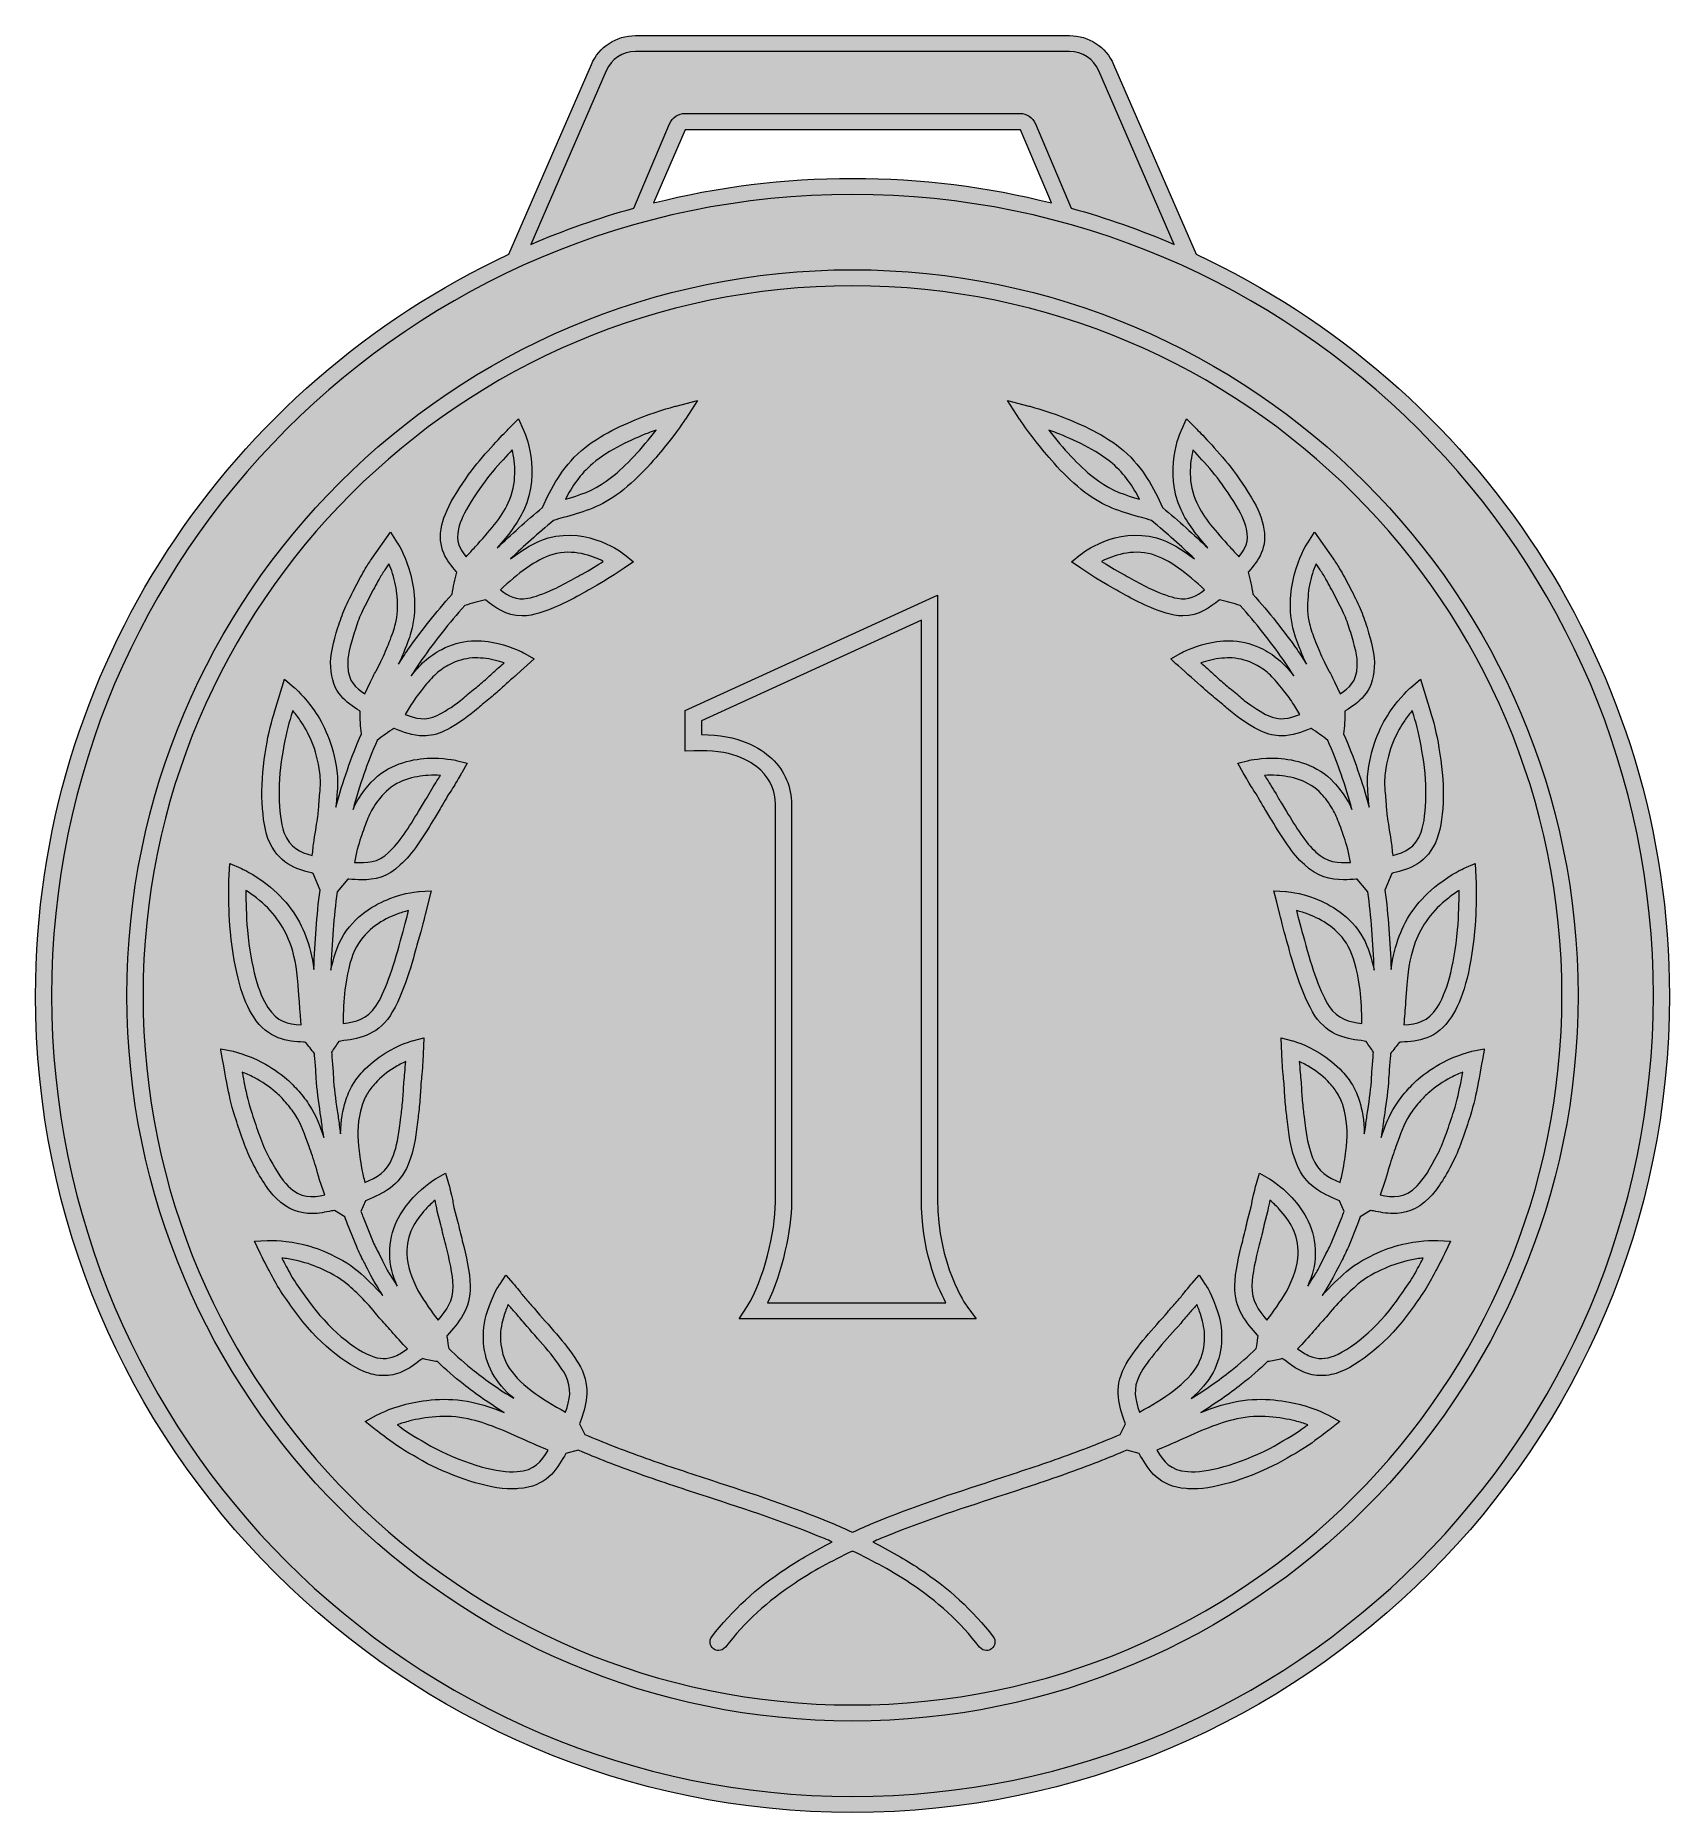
# Model space of a CAD drawing. Header units: inches. Extents: x 0.73 to 3.27, y -3.27 to -0.51.
import ezdxf

# ---------------------------------------------------------------- set-up
doc = ezdxf.new("R2010")
doc.units = ezdxf.units.IN
doc.header["$MEASUREMENT"] = 0
doc.layers.add('Medal', color=7, linetype='Continuous', lineweight=0)

msp = doc.modelspace()

# ---------------------------------------------------------------- hatches: boundary and pattern name
at = {"layer": 'Medal', "true_color": 0xf8e0c5, "transparency": 33554687}
h = msp.add_hatch(color=254, dxfattribs=at)
h.dxf.hatch_style = 2
edge = h.paths.add_edge_path()
edge.add_spline(control_points=[(2.3096, -0.768), (2.2105, -0.7431), (2.1068, -0.7298), (2, -0.7298), (1.8933, -0.7298), (1.7896, -0.7431), (1.6906, -0.768), (1.6906, -0.768), (1.7397, -0.6543), (1.7397, -0.6543), (1.7397, -0.6543), (2.2614, -0.6543), (2.2614, -0.6543), (2.2614, -0.6543), (2.3096, -0.768), (2.3096, -0.768)], knot_values=[0, 0, 0, 0, 1, 1, 1, 2, 2, 2, 3, 3, 3, 4, 4, 4, 5, 5, 5, 5], degree=3, periodic=0)
edge = h.paths.add_edge_path()
edge.add_spline(control_points=[(2.5341, -0.8477), (2.5341, -0.8477), (2.406, -0.5527), (2.406, -0.5527), (2.3941, -0.5254), (2.3673, -0.5078), (2.3375, -0.5078), (2.3375, -0.5078), (1.6625, -0.5078), (1.6625, -0.5078), (1.6327, -0.5078), (1.6059, -0.5254), (1.594, -0.5527), (1.594, -0.5527), (1.4659, -0.8477), (1.4659, -0.8477), (1.0316, -1.0499), (0.7298, -1.4903), (0.7298, -2), (0.7298, -2.7004), (1.2996, -3.2702), (2, -3.2702), (2.7004, -3.2702), (3.2702, -2.7004), (3.2702, -2), (3.2702, -1.4903), (2.9684, -1.0499), (2.5341, -0.8477)], knot_values=[0, 0, 0, 0, 1, 1, 1, 2, 2, 2, 3, 3, 3, 4, 4, 4, 5, 5, 5, 6, 6, 6, 7, 7, 7, 8, 8, 8, 9, 9, 9, 9], degree=3, periodic=0)
at = {"layer": 'Medal', "true_color": 0x333333, "transparency": 33554687}
h = msp.add_hatch(color=250, dxfattribs=at)
h.dxf.hatch_style = 2
edge = h.paths.add_edge_path()
edge.add_spline(control_points=[(1.765, -1.5731), (1.765, -1.5731), (2.1072, -1.4169), (2.1072, -1.4169), (2.1072, -1.4169), (2.1072, -2.3167), (2.1072, -2.3167), (2.1072, -2.3939), (2.1301, -2.45), (2.1452, -2.478), (2.1452, -2.478), (1.8677, -2.478), (1.8677, -2.478), (1.8906, -2.4313), (1.9052, -2.3642), (1.9052, -2.3214), (1.9052, -2.3214), (1.9052, -1.7028), (1.9052, -1.7028), (1.9052, -1.6764), (1.8948, -1.6512), (1.8746, -1.6319), (1.8563, -1.6145), (1.8228, -1.5946), (1.765, -1.5945), (1.765, -1.5945), (1.765, -1.5731), (1.765, -1.5731)], knot_values=[0, 0, 0, 0, 1, 1, 1, 2, 2, 2, 3, 3, 3, 4, 4, 4, 5, 5, 5, 6, 6, 6, 7, 7, 7, 8, 8, 8, 9, 9, 9, 9], degree=3, periodic=0)
edge = h.paths.add_edge_path()
edge.add_spline(control_points=[(1.74, -1.6204), (1.74, -1.6204), (1.7531, -1.6198), (1.7531, -1.6198), (1.8103, -1.6171), (1.8413, -1.6347), (1.8573, -1.65), (1.8726, -1.6645), (1.8802, -1.6833), (1.8802, -1.7028), (1.8802, -1.7028), (1.8802, -2.3214), (1.8802, -2.3214), (1.8802, -2.3672), (1.8619, -2.4433), (1.836, -2.4838), (1.836, -2.4838), (1.8236, -2.503), (1.8236, -2.503), (1.8236, -2.503), (2.1921, -2.503), (2.1921, -2.503), (2.1921, -2.503), (2.1776, -2.4831), (2.1776, -2.4831), (2.1771, -2.4825), (2.1322, -2.4189), (2.1322, -2.3167), (2.1322, -2.3167), (2.1322, -1.378), (2.1322, -1.378), (2.1322, -1.378), (1.74, -1.557), (1.74, -1.557), (1.74, -1.557), (1.74, -1.6204), (1.74, -1.6204)], knot_values=[0, 0, 0, 0, 1, 1, 1, 2, 2, 2, 3, 3, 3, 4, 4, 4, 5, 5, 5, 6, 6, 6, 7, 7, 7, 8, 8, 8, 9, 9, 9, 10, 10, 10, 11, 11, 11, 12, 12, 12, 12], degree=3, periodic=0)
edge = h.paths.add_edge_path()
edge.add_spline(control_points=[(2, -3.1031), (1.3917, -3.1031), (0.8969, -2.6083), (0.8969, -2), (0.8969, -1.3917), (1.3917, -0.8969), (2, -0.8969), (2.6083, -0.8969), (3.1031, -1.3917), (3.1031, -2), (3.1031, -2.6083), (2.6083, -3.1031), (2, -3.1031)], knot_values=[0, 0, 0, 0, 1, 1, 1, 2, 2, 2, 3, 3, 3, 4, 4, 4, 4], degree=3, periodic=0)
edge = h.paths.add_edge_path()
edge.add_spline(control_points=[(2, -0.8719), (1.378, -0.8719), (0.8719, -1.378), (0.8719, -2), (0.8719, -2.622), (1.378, -3.1281), (2, -3.1281), (2.622, -3.1281), (3.1281, -2.622), (3.1281, -2), (3.1281, -1.378), (2.622, -0.8719), (2, -0.8719)], knot_values=[0, 0, 0, 0, 1, 1, 1, 2, 2, 2, 3, 3, 3, 4, 4, 4, 4], degree=3, periodic=0)
edge = h.paths.add_edge_path()
edge.add_spline(control_points=[(2.9484, -2.1221), (2.9476, -2.1258), (2.9469, -2.1297), (2.9461, -2.1339), (2.9434, -2.1475), (2.9405, -2.1629), (2.9348, -2.1799), (2.9313, -2.1911), (2.9275, -2.2026), (2.9234, -2.214), (2.9197, -2.2242), (2.9156, -2.2358), (2.9099, -2.2465), (2.8984, -2.2692), (2.8877, -2.2863), (2.8779, -2.2961), (2.8577, -2.3162), (2.8405, -2.3141), (2.8204, -2.3101), (2.8232, -2.3024), (2.826, -2.2945), (2.8286, -2.2863), (2.8327, -2.2716), (2.8362, -2.2599), (2.8396, -2.2499), (2.8415, -2.2448), (2.8433, -2.2397), (2.845, -2.2347), (2.8513, -2.2169), (2.8573, -2.2), (2.8662, -2.1861), (2.8704, -2.1793), (2.8754, -2.1727), (2.8812, -2.1663), (2.8864, -2.1602), (2.8915, -2.155), (2.897, -2.1503), (2.9067, -2.1418), (2.9179, -2.1342), (2.9303, -2.1277), (2.9371, -2.1242), (2.9434, -2.1214), (2.9489, -2.1193), (2.9489, -2.1193), (2.9484, -2.1221), (2.9484, -2.1221)], knot_values=[0, 0, 0, 0, 1, 1, 1, 2, 2, 2, 3, 3, 3, 4, 4, 4, 5, 5, 5, 6, 6, 6, 7, 7, 7, 8, 8, 8, 9, 9, 9, 10, 10, 10, 11, 11, 11, 12, 12, 12, 13, 13, 13, 14, 14, 14, 15, 15, 15, 15], degree=3, periodic=0)
edge = h.paths.add_edge_path()
edge.add_spline(control_points=[(2.7678, -2.2344), (2.7666, -2.2446), (2.7655, -2.2558), (2.763, -2.27), (2.7618, -2.277), (2.7599, -2.2839), (2.7582, -2.2908), (2.7394, -2.2828), (2.724, -2.2741), (2.7153, -2.2523), (2.7105, -2.2406), (2.7065, -2.2248), (2.7043, -2.2064), (2.7038, -2.2009), (2.703, -2.195), (2.7022, -2.189), (2.7017, -2.1852), (2.7012, -2.1813), (2.7007, -2.1774), (2.6996, -2.168), (2.6987, -2.1587), (2.6983, -2.1503), (2.6978, -2.1398), (2.697, -2.1296), (2.6961, -2.1206), (2.6955, -2.114), (2.6949, -2.1081), (2.6947, -2.1029), (2.7, -2.1053), (2.7061, -2.1084), (2.7125, -2.1124), (2.7237, -2.1193), (2.7336, -2.1274), (2.7418, -2.1363), (2.7468, -2.1419), (2.7511, -2.1475), (2.7543, -2.1527), (2.7579, -2.1589), (2.7608, -2.1656), (2.763, -2.1724), (2.7689, -2.1921), (2.7703, -2.2139), (2.7678, -2.2344)], knot_values=[0, 0, 0, 0, 1, 1, 1, 2, 2, 2, 3, 3, 3, 4, 4, 4, 5, 5, 5, 6, 6, 6, 7, 7, 7, 8, 8, 8, 9, 9, 9, 10, 10, 10, 11, 11, 11, 12, 12, 12, 13, 13, 13, 14, 14, 14, 14], degree=3, periodic=0)
edge = h.paths.add_edge_path()
edge.add_spline(control_points=[(2.7365, -2.5002), (2.7524, -2.4797), (2.7711, -2.4621), (2.7853, -2.4494), (2.7984, -2.4383), (2.814, -2.4305), (2.8275, -2.4243), (2.8395, -2.4189), (2.8527, -2.4146), (2.8669, -2.4116), (2.8744, -2.41), (2.8813, -2.409), (2.8872, -2.4084), (2.8865, -2.4097), (2.8858, -2.4111), (2.885, -2.4126), (2.8811, -2.42), (2.8766, -2.4289), (2.8714, -2.4378), (2.8659, -2.4471), (2.8588, -2.4567), (2.8511, -2.4676), (2.8238, -2.5083), (2.7801, -2.548), (2.7494, -2.5601), (2.7357, -2.5658), (2.7234, -2.5659), (2.711, -2.5608), (2.7044, -2.5579), (2.6983, -2.5538), (2.6921, -2.5492), (2.7008, -2.5403), (2.709, -2.5311), (2.7169, -2.522), (2.7231, -2.5149), (2.7293, -2.5079), (2.7365, -2.5002)], knot_values=[0, 0, 0, 0, 1, 1, 1, 2, 2, 2, 3, 3, 3, 4, 4, 4, 5, 5, 5, 6, 6, 6, 7, 7, 7, 8, 8, 8, 9, 9, 9, 10, 10, 10, 11, 11, 11, 12, 12, 12, 12], degree=3, periodic=0)
edge = h.paths.add_edge_path()
edge.add_spline(control_points=[(2.6444, -2.5047), (2.631, -2.4893), (2.6203, -2.4747), (2.621, -2.4516), (2.6211, -2.4332), (2.6269, -2.4101), (2.6325, -2.3878), (2.6351, -2.3773), (2.6377, -2.367), (2.6396, -2.3576), (2.6396, -2.3576), (2.6457, -2.3345), (2.6457, -2.3345), (2.6468, -2.3285), (2.6479, -2.3231), (2.649, -2.3184), (2.6534, -2.3221), (2.6584, -2.3267), (2.6635, -2.3322), (2.6723, -2.3415), (2.6793, -2.3517), (2.6846, -2.3625), (2.6903, -2.3739), (2.6929, -2.3864), (2.6928, -2.4022), (2.6933, -2.4205), (2.6844, -2.44), (2.6757, -2.4589), (2.6647, -2.4772), (2.6545, -2.4921), (2.6444, -2.5047)], knot_values=[0, 0, 0, 0, 1, 1, 1, 2, 2, 2, 3, 3, 3, 4, 4, 4, 5, 5, 5, 6, 6, 6, 7, 7, 7, 8, 8, 8, 9, 9, 9, 10, 10, 10, 10], degree=3, periodic=0)
edge = h.paths.add_edge_path()
edge.add_spline(control_points=[(2.5978, -2.6585), (2.6325, -2.6504), (2.666, -2.6563), (2.688, -2.6615), (2.6954, -2.6633), (2.7021, -2.6655), (2.7077, -2.6675), (2.7062, -2.6687), (2.7046, -2.6698), (2.7029, -2.6711), (2.6914, -2.6799), (2.674, -2.69), (2.6554, -2.7005), (2.6554, -2.7005), (2.6486, -2.7043), (2.6486, -2.7043), (2.5999, -2.729), (2.55, -2.7431), (2.5212, -2.7403), (2.4939, -2.7384), (2.484, -2.7248), (2.4734, -2.707), (2.4851, -2.7021), (2.4966, -2.697), (2.5078, -2.6919), (2.5394, -2.6777), (2.5693, -2.6643), (2.5978, -2.6585)], knot_values=[0, 0, 0, 0, 1, 1, 1, 2, 2, 2, 3, 3, 3, 4, 4, 4, 5, 5, 5, 6, 6, 6, 7, 7, 7, 8, 8, 8, 9, 9, 9, 9], degree=3, periodic=0)
edge = h.paths.add_edge_path()
edge.add_spline(control_points=[(2.4461, -2.6478), (2.4396, -2.6287), (2.4355, -2.6113), (2.4462, -2.5902), (2.459, -2.5669), (2.4849, -2.5381), (2.5057, -2.515), (2.5057, -2.515), (2.5103, -2.5098), (2.5103, -2.5098), (2.5149, -2.5037), (2.5198, -2.4984), (2.5242, -2.4935), (2.5283, -2.4889), (2.5323, -2.4845), (2.5353, -2.4806), (2.5376, -2.4858), (2.5401, -2.4921), (2.5422, -2.4992), (2.5481, -2.5174), (2.5519, -2.5452), (2.5372, -2.5738), (2.5209, -2.6031), (2.4834, -2.6275), (2.4461, -2.6478)], knot_values=[0, 0, 0, 0, 1, 1, 1, 2, 2, 2, 3, 3, 3, 4, 4, 4, 5, 5, 5, 6, 6, 6, 7, 7, 7, 8, 8, 8, 8], degree=3, periodic=0)
edge = h.paths.add_edge_path()
edge.add_spline(control_points=[(1.5539, -2.6478), (1.5166, -2.6275), (1.4792, -2.6031), (1.4631, -2.5742), (1.4481, -2.5452), (1.4519, -2.5174), (1.4578, -2.499), (1.4599, -2.492), (1.4624, -2.4858), (1.4647, -2.4806), (1.4679, -2.4847), (1.4718, -2.489), (1.4758, -2.4934), (1.4802, -2.4983), (1.485, -2.5037), (1.4904, -2.5106), (1.4904, -2.5106), (1.4942, -2.5149), (1.4942, -2.5149), (1.515, -2.538), (1.5409, -2.5669), (1.5536, -2.5898), (1.5645, -2.6113), (1.5604, -2.6287), (1.5539, -2.6478)], knot_values=[0, 0, 0, 0, 1, 1, 1, 2, 2, 2, 3, 3, 3, 4, 4, 4, 5, 5, 5, 6, 6, 6, 7, 7, 7, 8, 8, 8, 8], degree=3, periodic=0)
edge = h.paths.add_edge_path()
edge.add_spline(control_points=[(1.4785, -2.7403), (1.45, -2.7431), (1.4001, -2.729), (1.3519, -2.7046), (1.3519, -2.7046), (1.3446, -2.7005), (1.3446, -2.7005), (1.326, -2.69), (1.3086, -2.6799), (1.2967, -2.6708), (1.2952, -2.6696), (1.2937, -2.6686), (1.2923, -2.6675), (1.2979, -2.6655), (1.3045, -2.6634), (1.3118, -2.6615), (1.334, -2.6563), (1.3675, -2.6504), (1.4025, -2.6585), (1.4307, -2.6643), (1.4606, -2.6777), (1.4922, -2.6919), (1.5034, -2.697), (1.5149, -2.7021), (1.5266, -2.707), (1.516, -2.7248), (1.5061, -2.7384), (1.4785, -2.7403)], knot_values=[0, 0, 0, 0, 1, 1, 1, 2, 2, 2, 3, 3, 3, 4, 4, 4, 5, 5, 5, 6, 6, 6, 7, 7, 7, 8, 8, 8, 9, 9, 9, 9], degree=3, periodic=0)
edge = h.paths.add_edge_path()
edge.add_spline(control_points=[(1.3243, -2.4589), (1.3156, -2.44), (1.3067, -2.4205), (1.3072, -2.4019), (1.3071, -2.3864), (1.3097, -2.3739), (1.3154, -2.3624), (1.3207, -2.3517), (1.3277, -2.3415), (1.3364, -2.3322), (1.3415, -2.3267), (1.3466, -2.3221), (1.351, -2.3184), (1.3521, -2.3231), (1.3532, -2.3287), (1.3545, -2.3354), (1.3545, -2.3354), (1.3602, -2.3569), (1.3602, -2.3569), (1.3623, -2.367), (1.3649, -2.3774), (1.3675, -2.3878), (1.3731, -2.4101), (1.3789, -2.4332), (1.379, -2.4519), (1.3797, -2.4747), (1.369, -2.4893), (1.3556, -2.5047), (1.3455, -2.4921), (1.3353, -2.4772), (1.3243, -2.4589)], knot_values=[0, 0, 0, 0, 1, 1, 1, 2, 2, 2, 3, 3, 3, 4, 4, 4, 5, 5, 5, 6, 6, 6, 7, 7, 7, 8, 8, 8, 9, 9, 9, 10, 10, 10, 10], degree=3, periodic=0)
edge = h.paths.add_edge_path()
edge.add_spline(control_points=[(1.2891, -2.5607), (1.2765, -2.566), (1.2643, -2.5658), (1.2504, -2.56), (1.2199, -2.548), (1.1762, -2.5083), (1.1487, -2.4673), (1.1417, -2.4574), (1.1343, -2.4473), (1.1289, -2.4383), (1.1234, -2.4289), (1.1189, -2.42), (1.115, -2.4126), (1.1142, -2.4111), (1.1135, -2.4097), (1.1128, -2.4084), (1.1187, -2.409), (1.1257, -2.41), (1.1331, -2.4116), (1.1473, -2.4146), (1.1605, -2.4189), (1.1724, -2.4242), (1.186, -2.4305), (1.2018, -2.4382), (1.2144, -2.4491), (1.2291, -2.4619), (1.2476, -2.4797), (1.2643, -2.5012), (1.2707, -2.5079), (1.2768, -2.5149), (1.2831, -2.522), (1.291, -2.531), (1.2992, -2.5403), (1.3079, -2.5492), (1.3017, -2.5538), (1.2956, -2.5579), (1.2891, -2.5607)], knot_values=[0, 0, 0, 0, 1, 1, 1, 2, 2, 2, 3, 3, 3, 4, 4, 4, 5, 5, 5, 6, 6, 6, 7, 7, 7, 8, 8, 8, 9, 9, 9, 10, 10, 10, 11, 11, 11, 12, 12, 12, 12], degree=3, periodic=0)
edge = h.paths.add_edge_path()
edge.add_spline(control_points=[(1.237, -2.1726), (1.2392, -2.1656), (1.2421, -2.1589), (1.2455, -2.153), (1.2489, -2.1475), (1.2531, -2.1419), (1.2582, -2.1363), (1.2664, -2.1273), (1.2763, -2.1193), (1.2875, -2.1124), (1.2939, -2.1084), (1.3, -2.1053), (1.3053, -2.1029), (1.3051, -2.108), (1.3045, -2.114), (1.3039, -2.1206), (1.303, -2.1296), (1.3022, -2.1398), (1.3017, -2.1498), (1.3013, -2.1587), (1.3004, -2.168), (1.2993, -2.1775), (1.2988, -2.1813), (1.2983, -2.1852), (1.2978, -2.1891), (1.297, -2.195), (1.2963, -2.2009), (1.2957, -2.206), (1.2938, -2.2248), (1.2895, -2.2406), (1.2845, -2.2529), (1.276, -2.2742), (1.2606, -2.2828), (1.2418, -2.2908), (1.2401, -2.2839), (1.2382, -2.2771), (1.2371, -2.2705), (1.2345, -2.2558), (1.2332, -2.2447), (1.2321, -2.234), (1.2294, -2.2139), (1.2311, -2.1921), (1.237, -2.1726)], knot_values=[0, 0, 0, 0, 1, 1, 1, 2, 2, 2, 3, 3, 3, 4, 4, 4, 5, 5, 5, 6, 6, 6, 7, 7, 7, 8, 8, 8, 9, 9, 9, 10, 10, 10, 11, 11, 11, 12, 12, 12, 13, 13, 13, 14, 14, 14, 14], degree=3, periodic=0)
edge = h.paths.add_edge_path()
edge.add_spline(control_points=[(1.1226, -2.2965), (1.1123, -2.2863), (1.1016, -2.2692), (1.09, -2.2462), (1.0844, -2.2358), (1.0802, -2.2242), (1.0766, -2.214), (1.0725, -2.2026), (1.0687, -2.1911), (1.0651, -2.1796), (1.0595, -2.1628), (1.0565, -2.1474), (1.0539, -2.1338), (1.0531, -2.1297), (1.0511, -2.1193), (1.0511, -2.1193), (1.0566, -2.1214), (1.0629, -2.1242), (1.0697, -2.1277), (1.0821, -2.1342), (1.0933, -2.1418), (1.1031, -2.1503), (1.1084, -2.1549), (1.1136, -2.1602), (1.1191, -2.1666), (1.1246, -2.1727), (1.1296, -2.1793), (1.1339, -2.1863), (1.1427, -2.2), (1.1487, -2.2169), (1.155, -2.2347), (1.1567, -2.2397), (1.1585, -2.2448), (1.1603, -2.2496), (1.1638, -2.2599), (1.1672, -2.2713), (1.1715, -2.2867), (1.174, -2.2946), (1.1768, -2.3024), (1.1796, -2.3101), (1.1595, -2.3141), (1.1423, -2.3162), (1.1226, -2.2965)], knot_values=[0, 0, 0, 0, 1, 1, 1, 2, 2, 2, 3, 3, 3, 4, 4, 4, 5, 5, 5, 6, 6, 6, 7, 7, 7, 8, 8, 8, 9, 9, 9, 10, 10, 10, 11, 11, 11, 12, 12, 12, 13, 13, 13, 14, 14, 14, 14], degree=3, periodic=0)
edge = h.paths.add_edge_path()
edge.add_spline(control_points=[(1.1719, -1.6855), (1.1714, -1.6901), (1.1711, -1.6949), (1.1707, -1.6997), (1.1702, -1.7068), (1.1697, -1.7141), (1.1686, -1.7217), (1.1673, -1.7322), (1.1652, -1.7435), (1.1628, -1.7593), (1.1616, -1.767), (1.1609, -1.7748), (1.1601, -1.7825), (1.1408, -1.7772), (1.1256, -1.7713), (1.116, -1.7469), (1.1064, -1.7179), (1.1058, -1.6655), (1.1148, -1.6188), (1.1175, -1.5984), (1.1229, -1.58), (1.1273, -1.5651), (1.1273, -1.5651), (1.1297, -1.5572), (1.1297, -1.5572), (1.1334, -1.5616), (1.1374, -1.5668), (1.1415, -1.5728), (1.1529, -1.5893), (1.1674, -1.6169), (1.172, -1.654), (1.1729, -1.6637), (1.1729, -1.674), (1.1719, -1.6855)], knot_values=[0, 0, 0, 0, 1, 1, 1, 2, 2, 2, 3, 3, 3, 4, 4, 4, 5, 5, 5, 6, 6, 6, 7, 7, 7, 8, 8, 8, 9, 9, 9, 10, 10, 10, 11, 11, 11, 11], degree=3, periodic=0)
edge = h.paths.add_edge_path()
edge.add_spline(control_points=[(1.0909, -2.0186), (1.0768, -1.9973), (1.0649, -1.9569), (1.0593, -1.8986), (1.0571, -1.8751), (1.057, -1.8535), (1.0568, -1.8397), (1.0568, -1.8397), (1.0568, -1.8368), (1.0568, -1.8368), (1.0618, -1.84), (1.0674, -1.8439), (1.0734, -1.8485), (1.0987, -1.8683), (1.1155, -1.8916), (1.1252, -1.9177), (1.1317, -1.935), (1.1362, -1.9558), (1.1382, -1.9835), (1.1382, -1.9835), (1.1419, -2.034), (1.1427, -2.0458), (1.1221, -2.0443), (1.1055, -2.0415), (1.0909, -2.0186)], knot_values=[0, 0, 0, 0, 1, 1, 1, 2, 2, 2, 3, 3, 3, 4, 4, 4, 5, 5, 5, 6, 6, 6, 7, 7, 7, 8, 8, 8, 8], degree=3, periodic=0)
edge = h.paths.add_edge_path()
edge.add_spline(control_points=[(1.2152, -1.4878), (1.2143, -1.4738), (1.2193, -1.456), (1.2252, -1.4363), (1.2252, -1.4363), (1.2266, -1.4323), (1.2266, -1.4323), (1.2295, -1.4233), (1.2326, -1.4141), (1.2364, -1.4059), (1.2411, -1.3959), (1.2461, -1.3861), (1.251, -1.3766), (1.256, -1.3671), (1.261, -1.3581), (1.2656, -1.35), (1.2688, -1.3444), (1.2722, -1.3396), (1.2752, -1.3352), (1.2752, -1.3352), (1.2793, -1.3291), (1.2793, -1.3291), (1.2812, -1.3336), (1.2831, -1.3386), (1.2849, -1.3443), (1.2887, -1.3562), (1.291, -1.3681), (1.2919, -1.38), (1.2933, -1.395), (1.2925, -1.4093), (1.2894, -1.4226), (1.2876, -1.4306), (1.2844, -1.4389), (1.2798, -1.4508), (1.2762, -1.4599), (1.2722, -1.4698), (1.2668, -1.4809), (1.2645, -1.4858), (1.2619, -1.4906), (1.2593, -1.4955), (1.2563, -1.5011), (1.2533, -1.5068), (1.2505, -1.5127), (1.2505, -1.5127), (1.2419, -1.5314), (1.2419, -1.5314), (1.2273, -1.5218), (1.2162, -1.5123), (1.2152, -1.4878)], knot_values=[0, 0, 0, 0, 1, 1, 1, 2, 2, 2, 3, 3, 3, 4, 4, 4, 5, 5, 5, 6, 6, 6, 7, 7, 7, 8, 8, 8, 9, 9, 9, 10, 10, 10, 11, 11, 11, 12, 12, 12, 13, 13, 13, 14, 14, 14, 15, 15, 15, 16, 16, 16, 16], degree=3, periodic=0)
edge = h.paths.add_edge_path()
edge.add_spline(control_points=[(1.314, -1.5477), (1.3183, -1.5405), (1.3239, -1.5334), (1.3292, -1.5267), (1.3292, -1.5267), (1.3327, -1.5222), (1.3327, -1.5222), (1.3398, -1.5133), (1.3463, -1.506), (1.3521, -1.5004), (1.3589, -1.4945), (1.3662, -1.4895), (1.3738, -1.4855), (1.385, -1.4797), (1.397, -1.4763), (1.4093, -1.4754), (1.4202, -1.4749), (1.4316, -1.476), (1.4431, -1.4787), (1.4488, -1.4801), (1.4539, -1.4816), (1.4584, -1.4832), (1.4574, -1.484), (1.4563, -1.4849), (1.4553, -1.4858), (1.4523, -1.4883), (1.449, -1.491), (1.4458, -1.4941), (1.4408, -1.4988), (1.4352, -1.5039), (1.4292, -1.5092), (1.4233, -1.5144), (1.4169, -1.5198), (1.4102, -1.525), (1.4067, -1.5278), (1.4035, -1.5306), (1.4003, -1.5334), (1.3972, -1.5361), (1.394, -1.5388), (1.3904, -1.5417), (1.3778, -1.5517), (1.3636, -1.5601), (1.3541, -1.5649), (1.3361, -1.5735), (1.3211, -1.5695), (1.3047, -1.5633), (1.3047, -1.5633), (1.314, -1.5477), (1.314, -1.5477)], knot_values=[0, 0, 0, 0, 1, 1, 1, 2, 2, 2, 3, 3, 3, 4, 4, 4, 5, 5, 5, 6, 6, 6, 7, 7, 7, 8, 8, 8, 9, 9, 9, 10, 10, 10, 11, 11, 11, 12, 12, 12, 13, 13, 13, 14, 14, 14, 15, 15, 15, 16, 16, 16, 16], degree=3, periodic=0)
edge = h.paths.add_edge_path()
edge.add_spline(control_points=[(1.3875, -1.2745), (1.39, -1.2633), (1.3964, -1.2494), (1.4071, -1.2322), (1.4193, -1.213), (1.4304, -1.1975), (1.4404, -1.1859), (1.4516, -1.1726), (1.4625, -1.1607), (1.4708, -1.1518), (1.4756, -1.1717), (1.4792, -1.2038), (1.4646, -1.2344), (1.4545, -1.2573), (1.4345, -1.2793), (1.4134, -1.3026), (1.4087, -1.3077), (1.404, -1.3129), (1.3994, -1.3181), (1.3892, -1.3057), (1.3827, -1.2949), (1.3875, -1.2745)], knot_values=[0, 0, 0, 0, 1, 1, 1, 2, 2, 2, 3, 3, 3, 4, 4, 4, 5, 5, 5, 6, 6, 6, 7, 7, 7, 7], degree=3, periodic=0)
edge = h.paths.add_edge_path()
edge.add_spline(control_points=[(1.5341, -1.3144), (1.5658, -1.3057), (1.5952, -1.3163), (1.6126, -1.3253), (1.6038, -1.3309), (1.5923, -1.3379), (1.5795, -1.345), (1.5751, -1.3474), (1.5707, -1.3499), (1.5664, -1.3523), (1.5562, -1.358), (1.5457, -1.3639), (1.5351, -1.3687), (1.5199, -1.3756), (1.5057, -1.3806), (1.4953, -1.3826), (1.4769, -1.3859), (1.4654, -1.3791), (1.4526, -1.3694), (1.4793, -1.3447), (1.5072, -1.3224), (1.5341, -1.3144)], knot_values=[0, 0, 0, 0, 1, 1, 1, 2, 2, 2, 3, 3, 3, 4, 4, 4, 5, 5, 5, 6, 6, 6, 7, 7, 7, 7], degree=3, periodic=0)
edge = h.paths.add_edge_path()
edge.add_spline(control_points=[(1.5961, -1.1731), (1.6211, -1.1516), (1.6573, -1.1357), (1.6821, -1.1258), (1.6865, -1.1241), (1.6908, -1.1226), (1.6948, -1.1212), (1.6922, -1.1246), (1.6893, -1.1281), (1.6863, -1.1318), (1.6642, -1.1601), (1.6389, -1.1852), (1.6171, -1.2007), (1.5962, -1.2155), (1.5754, -1.2225), (1.5537, -1.2287), (1.564, -1.2089), (1.5762, -1.1902), (1.5961, -1.1731)], knot_values=[0, 0, 0, 0, 1, 1, 1, 2, 2, 2, 3, 3, 3, 4, 4, 4, 5, 5, 5, 6, 6, 6, 6], degree=3, periodic=0)
edge = h.paths.add_edge_path()
edge.add_spline(control_points=[(1.2299, -1.7731), (1.2338, -1.759), (1.2375, -1.7486), (1.2408, -1.7394), (1.2408, -1.7394), (1.2428, -1.7343), (1.2428, -1.7343), (1.2461, -1.7255), (1.2492, -1.7171), (1.2536, -1.7101), (1.2593, -1.7008), (1.2649, -1.6932), (1.2712, -1.6867), (1.2906, -1.6652), (1.3194, -1.6592), (1.34, -1.658), (1.3472, -1.6576), (1.3537, -1.6577), (1.3593, -1.6581), (1.3577, -1.6607), (1.3559, -1.6636), (1.3539, -1.6666), (1.349, -1.6743), (1.3428, -1.684), (1.3377, -1.6937), (1.3336, -1.7002), (1.3295, -1.707), (1.3253, -1.714), (1.3106, -1.7381), (1.2954, -1.7631), (1.2788, -1.7777), (1.2625, -1.7939), (1.2451, -1.7944), (1.2255, -1.7933), (1.2269, -1.7863), (1.2282, -1.7794), (1.2299, -1.7731)], knot_values=[0, 0, 0, 0, 1, 1, 1, 2, 2, 2, 3, 3, 3, 4, 4, 4, 5, 5, 5, 6, 6, 6, 7, 7, 7, 8, 8, 8, 9, 9, 9, 10, 10, 10, 11, 11, 11, 12, 12, 12, 12], degree=3, periodic=0)
edge = h.paths.add_edge_path()
edge.add_spline(control_points=[(1.2081, -2.0362), (1.2086, -2.0184), (1.2091, -2.0016), (1.2116, -1.9854), (1.2156, -1.9587), (1.2208, -1.939), (1.2288, -1.9246), (1.2446, -1.8959), (1.2714, -1.8816), (1.2904, -1.8742), (1.2973, -1.8715), (1.304, -1.8695), (1.3096, -1.8682), (1.3071, -1.8788), (1.3029, -1.8954), (1.2971, -1.9147), (1.2862, -1.9586), (1.272, -1.9968), (1.259, -2.0167), (1.2453, -2.0369), (1.2279, -2.041), (1.2079, -2.0437), (1.208, -2.0412), (1.208, -2.0387), (1.2081, -2.0362)], knot_values=[0, 0, 0, 0, 1, 1, 1, 2, 2, 2, 3, 3, 3, 4, 4, 4, 5, 5, 5, 6, 6, 6, 7, 7, 7, 8, 8, 8, 8], degree=3, periodic=0)
edge = h.paths.add_edge_path()
edge.add_spline(control_points=[(2.7411, -2.017), (2.7281, -1.9969), (2.7138, -1.9586), (2.7027, -1.914), (2.697, -1.8954), (2.6929, -1.8788), (2.6904, -1.8682), (2.6961, -1.8696), (2.7027, -1.8715), (2.7097, -1.8743), (2.7286, -1.8816), (2.7553, -1.8959), (2.7709, -1.9241), (2.7792, -1.939), (2.7844, -1.9587), (2.7884, -1.9855), (2.7909, -2.0016), (2.7914, -2.0184), (2.7919, -2.0362), (2.792, -2.0387), (2.792, -2.0412), (2.7921, -2.0437), (2.7721, -2.041), (2.7547, -2.0369), (2.7411, -2.017)], knot_values=[0, 0, 0, 0, 1, 1, 1, 2, 2, 2, 3, 3, 3, 4, 4, 4, 5, 5, 5, 6, 6, 6, 7, 7, 7, 8, 8, 8, 8], degree=3, periodic=0)
edge = h.paths.add_edge_path()
edge.add_spline(control_points=[(2.7206, -1.7772), (2.7045, -1.7631), (2.6894, -1.7381), (2.6747, -1.714), (2.6705, -1.707), (2.6664, -1.7002), (2.6628, -1.6947), (2.6572, -1.684), (2.651, -1.6743), (2.6461, -1.6666), (2.6442, -1.6636), (2.6423, -1.6608), (2.6407, -1.6581), (2.6463, -1.6577), (2.6528, -1.6576), (2.6599, -1.658), (2.6806, -1.6592), (2.7094, -1.6652), (2.7291, -1.687), (2.7351, -1.6932), (2.7407, -1.7008), (2.7465, -1.7102), (2.7508, -1.7172), (2.7539, -1.7255), (2.7573, -1.7344), (2.7573, -1.7344), (2.7591, -1.7392), (2.7591, -1.7392), (2.7625, -1.7487), (2.7662, -1.7591), (2.7699, -1.7725), (2.7718, -1.7793), (2.7731, -1.7863), (2.7745, -1.7933), (2.7549, -1.7945), (2.7375, -1.7938), (2.7206, -1.7772)], knot_values=[0, 0, 0, 0, 1, 1, 1, 2, 2, 2, 3, 3, 3, 4, 4, 4, 5, 5, 5, 6, 6, 6, 7, 7, 7, 8, 8, 8, 9, 9, 9, 10, 10, 10, 11, 11, 11, 12, 12, 12, 12], degree=3, periodic=0)
edge = h.paths.add_edge_path()
edge.add_spline(control_points=[(2.7494, -1.5126), (2.7467, -1.5067), (2.7437, -1.5011), (2.7407, -1.4955), (2.7381, -1.4906), (2.7355, -1.4858), (2.7331, -1.4808), (2.7277, -1.4697), (2.7238, -1.4598), (2.72, -1.4501), (2.7156, -1.4389), (2.7124, -1.4306), (2.7106, -1.4226), (2.7075, -1.4093), (2.7067, -1.395), (2.7082, -1.3796), (2.709, -1.3681), (2.7113, -1.3562), (2.7151, -1.3442), (2.7169, -1.3386), (2.7188, -1.3335), (2.7207, -1.3291), (2.7207, -1.3291), (2.7248, -1.3351), (2.7248, -1.3351), (2.7278, -1.3395), (2.7312, -1.3444), (2.7344, -1.3499), (2.739, -1.3581), (2.744, -1.3671), (2.749, -1.3766), (2.7539, -1.3861), (2.7589, -1.396), (2.7636, -1.4059), (2.7674, -1.4141), (2.7705, -1.4233), (2.7734, -1.4322), (2.7734, -1.4322), (2.7746, -1.4359), (2.7746, -1.4359), (2.7807, -1.456), (2.7857, -1.4737), (2.7848, -1.4881), (2.7838, -1.5123), (2.7727, -1.5218), (2.7581, -1.5314), (2.7581, -1.5314), (2.7494, -1.5126), (2.7494, -1.5126)], knot_values=[0, 0, 0, 0, 1, 1, 1, 2, 2, 2, 3, 3, 3, 4, 4, 4, 5, 5, 5, 6, 6, 6, 7, 7, 7, 8, 8, 8, 9, 9, 9, 10, 10, 10, 11, 11, 11, 12, 12, 12, 13, 13, 13, 14, 14, 14, 15, 15, 15, 16, 16, 16, 16], degree=3, periodic=0)
edge = h.paths.add_edge_path()
edge.add_spline(control_points=[(2.6462, -1.5651), (2.6364, -1.5601), (2.6222, -1.5517), (2.6092, -1.5414), (2.606, -1.5388), (2.6028, -1.5361), (2.5997, -1.5334), (2.5965, -1.5306), (2.5933, -1.5278), (2.5898, -1.525), (2.5831, -1.5198), (2.5767, -1.5144), (2.5708, -1.5092), (2.5648, -1.5039), (2.5592, -1.4988), (2.5541, -1.494), (2.551, -1.491), (2.5478, -1.4883), (2.5448, -1.4858), (2.5437, -1.4849), (2.5426, -1.4841), (2.5416, -1.4832), (2.5461, -1.4816), (2.5512, -1.4801), (2.5569, -1.4787), (2.5684, -1.476), (2.5798, -1.4749), (2.5904, -1.4754), (2.603, -1.4763), (2.615, -1.4797), (2.6262, -1.4855), (2.6338, -1.4895), (2.6411, -1.4945), (2.6474, -1.4999), (2.6536, -1.506), (2.6602, -1.5133), (2.6672, -1.522), (2.6672, -1.522), (2.6708, -1.5266), (2.6708, -1.5266), (2.6761, -1.5334), (2.6817, -1.5404), (2.686, -1.5476), (2.686, -1.5476), (2.6953, -1.5633), (2.6953, -1.5633), (2.6789, -1.5696), (2.6639, -1.5735), (2.6462, -1.5651)], knot_values=[0, 0, 0, 0, 1, 1, 1, 2, 2, 2, 3, 3, 3, 4, 4, 4, 5, 5, 5, 6, 6, 6, 7, 7, 7, 8, 8, 8, 9, 9, 9, 10, 10, 10, 11, 11, 11, 12, 12, 12, 13, 13, 13, 14, 14, 14, 15, 15, 15, 16, 16, 16, 16], degree=3, periodic=0)
edge = h.paths.add_edge_path()
edge.add_spline(control_points=[(2.6006, -1.3181), (2.596, -1.3129), (2.5913, -1.3077), (2.5866, -1.3026), (2.5655, -1.2793), (2.5455, -1.2573), (2.5352, -1.2341), (2.5208, -1.2039), (2.5245, -1.1718), (2.5293, -1.1519), (2.5376, -1.1607), (2.5484, -1.1727), (2.5597, -1.186), (2.5696, -1.1976), (2.5808, -1.2131), (2.5928, -1.2322), (2.6036, -1.2494), (2.6101, -1.2633), (2.6125, -1.2747), (2.6173, -1.2949), (2.6108, -1.3057), (2.6006, -1.3181)], knot_values=[0, 0, 0, 0, 1, 1, 1, 2, 2, 2, 3, 3, 3, 4, 4, 4, 5, 5, 5, 6, 6, 6, 7, 7, 7, 7], degree=3, periodic=0)
edge = h.paths.add_edge_path()
edge.add_spline(control_points=[(2.5049, -1.3826), (2.4943, -1.3806), (2.4801, -1.3756), (2.4648, -1.3686), (2.4543, -1.3639), (2.4438, -1.358), (2.4336, -1.3523), (2.4293, -1.3499), (2.4249, -1.3474), (2.4207, -1.3451), (2.4078, -1.3379), (2.3962, -1.3309), (2.3873, -1.3253), (2.4047, -1.3163), (2.4341, -1.3057), (2.4656, -1.3143), (2.4927, -1.3224), (2.5207, -1.3447), (2.5474, -1.3694), (2.5347, -1.3791), (2.5231, -1.3859), (2.5049, -1.3826)], knot_values=[0, 0, 0, 0, 1, 1, 1, 2, 2, 2, 3, 3, 3, 4, 4, 4, 5, 5, 5, 6, 6, 6, 7, 7, 7, 7], degree=3, periodic=0)
edge = h.paths.add_edge_path()
edge.add_spline(control_points=[(2.3829, -1.2007), (2.3611, -1.1852), (2.3358, -1.1601), (2.3135, -1.1315), (2.3105, -1.128), (2.3078, -1.1245), (2.3051, -1.1212), (2.3091, -1.1225), (2.3133, -1.124), (2.3176, -1.1257), (2.3427, -1.1357), (2.3789, -1.1516), (2.404, -1.1731), (2.4238, -1.1902), (2.436, -1.2089), (2.4463, -1.2287), (2.4246, -1.2225), (2.4038, -1.2155), (2.3829, -1.2007)], knot_values=[0, 0, 0, 0, 1, 1, 1, 2, 2, 2, 3, 3, 3, 4, 4, 4, 5, 5, 5, 6, 6, 6, 6], degree=3, periodic=0)
edge = h.paths.add_edge_path()
edge.add_spline(control_points=[(2.828, -1.6543), (2.8326, -1.6169), (2.8471, -1.5893), (2.8585, -1.5728), (2.8626, -1.5668), (2.8666, -1.5615), (2.8703, -1.5572), (2.8703, -1.5572), (2.8727, -1.5651), (2.8727, -1.5651), (2.8771, -1.5799), (2.8825, -1.5984), (2.8853, -1.6196), (2.8942, -1.6656), (2.8936, -1.7179), (2.8842, -1.7462), (2.8744, -1.7712), (2.8592, -1.7772), (2.8399, -1.7825), (2.8391, -1.7748), (2.8384, -1.7669), (2.8371, -1.7588), (2.8348, -1.7437), (2.8327, -1.7323), (2.8313, -1.7214), (2.8303, -1.7141), (2.8298, -1.7068), (2.8293, -1.6997), (2.8289, -1.6949), (2.8286, -1.6901), (2.8281, -1.6856), (2.8271, -1.674), (2.8271, -1.6637), (2.828, -1.6543)], knot_values=[0, 0, 0, 0, 1, 1, 1, 2, 2, 2, 3, 3, 3, 4, 4, 4, 5, 5, 5, 6, 6, 6, 7, 7, 7, 8, 8, 8, 9, 9, 9, 10, 10, 10, 11, 11, 11, 11], degree=3, periodic=0)
edge = h.paths.add_edge_path()
edge.add_spline(control_points=[(2.8599, -2.0101), (2.8599, -2.0101), (2.8618, -1.9835), (2.8618, -1.9835), (2.8639, -1.9557), (2.8684, -1.935), (2.875, -1.9172), (2.8845, -1.8916), (2.9013, -1.8683), (2.9265, -1.8486), (2.9325, -1.8439), (2.9382, -1.84), (2.9432, -1.8368), (2.9432, -1.8368), (2.9432, -1.8396), (2.9432, -1.8396), (2.943, -1.8534), (2.9429, -1.8749), (2.9407, -1.898), (2.9352, -1.9569), (2.9232, -1.9973), (2.9089, -2.0188), (2.8945, -2.0415), (2.8779, -2.0443), (2.8573, -2.0458), (2.8581, -2.0339), (2.859, -2.0219), (2.8599, -2.0101)], knot_values=[0, 0, 0, 0, 1, 1, 1, 2, 2, 2, 3, 3, 3, 4, 4, 4, 5, 5, 5, 6, 6, 6, 7, 7, 7, 8, 8, 8, 9, 9, 9, 9], degree=3, periodic=0)
edge = h.paths.add_edge_path()
edge.add_spline(control_points=[(2.963, -2.0869), (2.9622, -2.0871), (2.9423, -2.0915), (2.918, -2.1042), (2.9038, -2.1116), (2.8908, -2.1204), (2.8795, -2.1302), (2.8731, -2.1358), (2.867, -2.142), (2.8612, -2.1488), (2.8546, -2.1561), (2.8487, -2.164), (2.8437, -2.172), (2.8341, -2.1869), (2.8279, -2.2035), (2.8217, -2.221), (2.8227, -2.2156), (2.8236, -2.2103), (2.8243, -2.2049), (2.8252, -2.1975), (2.8263, -2.1902), (2.8274, -2.1828), (2.8301, -2.1651), (2.8328, -2.1468), (2.8336, -2.1285), (2.8341, -2.122), (2.836, -2.0966), (2.8365, -2.0903), (2.8412, -2.0846), (2.8456, -2.0788), (2.85, -2.073), (2.8512, -2.0729), (2.8524, -2.0728), (2.8536, -2.0727), (2.8781, -2.0711), (2.9085, -2.0691), (2.9312, -2.0332), (2.9479, -2.0081), (2.9611, -1.965), (2.9672, -1.9005), (2.9695, -1.8762), (2.9696, -1.8542), (2.9698, -1.8399), (2.9698, -1.8399), (2.9698, -1.8267), (2.9698, -1.8267), (2.9698, -1.8267), (2.9683, -1.7947), (2.9683, -1.7947), (2.9683, -1.7947), (2.9509, -1.8023), (2.9509, -1.8023), (2.9501, -1.8027), (2.932, -1.8107), (2.9102, -1.8276), (2.8808, -1.8506), (2.8612, -1.878), (2.8501, -1.9079), (2.8446, -1.9227), (2.8401, -1.9393), (2.8375, -1.9595), (2.8361, -1.9163), (2.8329, -1.8754), (2.8279, -1.8364), (2.8279, -1.8364), (2.8383, -1.8105), (2.8383, -1.8105), (2.8393, -1.8103), (2.8402, -1.81), (2.8412, -1.8097), (2.8644, -1.8035), (2.8944, -1.7962), (2.9092, -1.7553), (2.9212, -1.7222), (2.9212, -1.6654), (2.9116, -1.6154), (2.9086, -1.5929), (2.9026, -1.5725), (2.8982, -1.5576), (2.8982, -1.5576), (2.8829, -1.5084), (2.8829, -1.5084), (2.8829, -1.5084), (2.8676, -1.5216), (2.8676, -1.5216), (2.8669, -1.5222), (2.8518, -1.5353), (2.8366, -1.5578), (2.8235, -1.5767), (2.8069, -1.6083), (2.8016, -1.6514), (2.8004, -1.6627), (2.8005, -1.6747), (2.8017, -1.6882), (2.8021, -1.6925), (2.8024, -1.697), (2.8027, -1.7015), (2.8029, -1.7035), (2.803, -1.7054), (2.8032, -1.7074), (2.7927, -1.6679), (2.7794, -1.6299), (2.7636, -1.5934), (2.7649, -1.582), (2.7654, -1.5707), (2.7656, -1.5582), (2.7661, -1.5579), (2.7666, -1.5575), (2.7672, -1.5572), (2.7861, -1.5451), (2.8096, -1.53), (2.8113, -1.4895), (2.8125, -1.471), (2.8069, -1.4508), (2.8, -1.4278), (2.8, -1.4278), (2.7986, -1.4239), (2.7986, -1.4239), (2.7954, -1.4142), (2.7921, -1.4043), (2.7876, -1.3947), (2.7828, -1.3843), (2.7776, -1.374), (2.7725, -1.3643), (2.7674, -1.3545), (2.7623, -1.3452), (2.7574, -1.3367), (2.7538, -1.3305), (2.7501, -1.325), (2.7467, -1.3201), (2.7467, -1.3201), (2.7185, -1.2798), (2.7185, -1.2798), (2.7185, -1.2798), (2.7078, -1.2962), (2.7078, -1.2962), (2.7073, -1.2969), (2.6973, -1.3124), (2.6898, -1.3362), (2.6853, -1.3502), (2.6826, -1.3642), (2.6817, -1.3774), (2.6799, -1.3953), (2.6809, -1.4125), (2.6847, -1.4285), (2.6868, -1.4381), (2.6902, -1.4479), (2.6952, -1.4598), (2.698, -1.4676), (2.7016, -1.476), (2.7057, -1.4848), (2.7009, -1.4773), (2.6962, -1.4698), (2.6912, -1.4625), (2.6707, -1.4334), (2.648, -1.4048), (2.6226, -1.3763), (2.6206, -1.3645), (2.618, -1.3531), (2.6152, -1.342), (2.6156, -1.3416), (2.6159, -1.3413), (2.6162, -1.3409), (2.6299, -1.3249), (2.6469, -1.3049), (2.6385, -1.2688), (2.6353, -1.2544), (2.628, -1.2382), (2.6153, -1.218), (2.6025, -1.1978), (2.5906, -1.1812), (2.5799, -1.1688), (2.5557, -1.14), (2.5337, -1.1182), (2.5328, -1.1172), (2.5328, -1.1172), (2.5192, -1.1037), (2.5192, -1.1037), (2.5192, -1.1037), (2.5113, -1.1212), (2.5113, -1.1212), (2.5101, -1.1238), (2.4828, -1.1858), (2.5111, -1.2452), (2.5204, -1.2662), (2.5355, -1.2851), (2.5524, -1.3043), (2.5307, -1.2836), (2.5074, -1.2627), (2.4821, -1.2414), (2.4679, -1.2114), (2.4533, -1.1804), (2.4213, -1.153), (2.3933, -1.1289), (2.3543, -1.1117), (2.3272, -1.1009), (2.2977, -1.0898), (2.2751, -1.0841), (2.2741, -1.0838), (2.2741, -1.0838), (2.241, -1.0754), (2.241, -1.0754), (2.241, -1.0754), (2.2597, -1.104), (2.2597, -1.104), (2.2603, -1.1048), (2.2731, -1.1243), (2.2927, -1.1482), (2.3067, -1.1659), (2.3349, -1.1992), (2.3675, -1.2224), (2.3955, -1.2422), (2.423, -1.2498), (2.4496, -1.2572), (2.4547, -1.2586), (2.4597, -1.2601), (2.4648, -1.2615), (2.4888, -1.2819), (2.511, -1.3017), (2.5318, -1.3213), (2.5128, -1.3067), (2.4931, -1.2948), (2.4729, -1.2887), (2.4094, -1.2714), (2.3566, -1.3129), (2.3544, -1.3146), (2.3544, -1.3146), (2.3404, -1.3258), (2.3404, -1.3258), (2.3404, -1.3258), (2.3551, -1.336), (2.3551, -1.336), (2.356, -1.3366), (2.3784, -1.352), (2.4079, -1.3684), (2.4121, -1.3707), (2.4164, -1.3731), (2.4206, -1.3755), (2.4313, -1.3815), (2.4424, -1.3877), (2.4539, -1.3928), (2.4659, -1.3983), (2.4837, -1.4056), (2.5, -1.4087), (2.5048, -1.4096), (2.5094, -1.41), (2.5137, -1.41), (2.539, -1.41), (2.556, -1.3965), (2.5701, -1.3853), (2.5701, -1.3853), (2.5708, -1.3848), (2.5708, -1.3848), (2.5815, -1.3876), (2.5924, -1.3905), (2.6027, -1.3939), (2.6275, -1.4217), (2.6495, -1.4494), (2.6694, -1.4777), (2.6751, -1.4861), (2.6806, -1.4946), (2.686, -1.5032), (2.679, -1.4945), (2.6723, -1.487), (2.6653, -1.4803), (2.657, -1.4731), (2.6479, -1.4669), (2.6385, -1.4619), (2.6241, -1.4544), (2.6085, -1.45), (2.5919, -1.4488), (2.5786, -1.4483), (2.5647, -1.4496), (2.5508, -1.4529), (2.5273, -1.4584), (2.5114, -1.4674), (2.5107, -1.4678), (2.5107, -1.4678), (2.4947, -1.4769), (2.4947, -1.4769), (2.4947, -1.4769), (2.547, -1.5236), (2.5532, -1.5291), (2.5596, -1.5347), (2.5663, -1.5404), (2.5734, -1.5459), (2.5764, -1.5483), (2.5793, -1.5509), (2.5822, -1.5534), (2.5857, -1.5565), (2.5893, -1.5595), (2.5927, -1.5622), (2.6072, -1.5737), (2.6231, -1.5832), (2.6345, -1.5889), (2.6461, -1.5944), (2.6568, -1.5965), (2.6668, -1.5965), (2.6837, -1.5965), (2.6986, -1.5906), (2.7124, -1.5852), (2.7124, -1.5852), (2.713, -1.5849), (2.713, -1.5849), (2.7219, -1.5908), (2.7308, -1.5969), (2.7391, -1.6036), (2.754, -1.638), (2.7665, -1.6738), (2.7766, -1.7109), (2.7744, -1.7059), (2.772, -1.7009), (2.7691, -1.6963), (2.7624, -1.6853), (2.7556, -1.6763), (2.7485, -1.6689), (2.723, -1.6408), (2.6871, -1.633), (2.6614, -1.6314), (2.6359, -1.63), (2.6169, -1.6346), (2.616, -1.6348), (2.616, -1.6348), (2.5993, -1.6389), (2.5993, -1.6389), (2.5993, -1.6389), (2.6075, -1.654), (2.6075, -1.654), (2.6075, -1.654), (2.6109, -1.6603), (2.6169, -1.6701), (2.6188, -1.6733), (2.6212, -1.677), (2.6237, -1.6809), (2.6286, -1.6886), (2.6342, -1.6973), (2.6398, -1.708), (2.6438, -1.7143), (2.6479, -1.721), (2.652, -1.7278), (2.6677, -1.7536), (2.6839, -1.7804), (2.7025, -1.7967), (2.7225, -1.8163), (2.7435, -1.8202), (2.7633, -1.8202), (2.7701, -1.8202), (2.7768, -1.8198), (2.7832, -1.8194), (2.7832, -1.8194), (2.7849, -1.8193), (2.7849, -1.8193), (2.7849, -1.8193), (2.8014, -1.8388), (2.8014, -1.8388), (2.8064, -1.8773), (2.8096, -1.9178), (2.811, -1.9607), (2.8068, -1.941), (2.8017, -1.9248), (2.7942, -1.9112), (2.7746, -1.8758), (2.7422, -1.8583), (2.7194, -1.8495), (2.6949, -1.8399), (2.6745, -1.8385), (2.6736, -1.8385), (2.6736, -1.8385), (2.6551, -1.8374), (2.6551, -1.8374), (2.6551, -1.8374), (2.66, -1.8553), (2.66, -1.8553), (2.66, -1.8553), (2.6645, -1.8742), (2.6645, -1.8742), (2.6671, -1.8852), (2.6714, -1.9025), (2.6771, -1.921), (2.6827, -1.9434), (2.6978, -1.9991), (2.719, -2.0317), (2.741, -2.064), (2.77, -2.0677), (2.7956, -2.0709), (2.7956, -2.0709), (2.7985, -2.0714), (2.7985, -2.0714), (2.8024, -2.077), (2.8064, -2.0827), (2.81, -2.0884), (2.8095, -2.0946), (2.8076, -2.1201), (2.8071, -2.127), (2.8063, -2.1442), (2.8038, -2.161), (2.8011, -2.1789), (2.8, -2.1864), (2.7989, -2.1939), (2.7979, -2.2017), (2.7974, -2.2061), (2.7965, -2.2106), (2.7957, -2.2151), (2.7958, -2.1945), (2.7921, -2.1769), (2.7884, -2.1646), (2.7856, -2.1558), (2.7819, -2.1473), (2.7772, -2.1391), (2.7729, -2.1322), (2.7676, -2.1252), (2.7614, -2.1184), (2.7515, -2.1076), (2.7398, -2.098), (2.7264, -2.0897), (2.704, -2.0759), (2.6847, -2.0707), (2.6839, -2.0705), (2.6839, -2.0705), (2.6663, -2.0658), (2.6663, -2.0658), (2.6663, -2.0658), (2.6681, -2.1037), (2.6681, -2.1037), (2.6683, -2.1092), (2.669, -2.1158), (2.6697, -2.1231), (2.6705, -2.1317), (2.6714, -2.1415), (2.6718, -2.1515), (2.6723, -2.1608), (2.6732, -2.1706), (2.6743, -2.1805), (2.6748, -2.1845), (2.6753, -2.1886), (2.6759, -2.1926), (2.6766, -2.1981), (2.6774, -2.2036), (2.6779, -2.2091), (2.6804, -2.2307), (2.6851, -2.2486), (2.6906, -2.2622), (2.7045, -2.2966), (2.7307, -2.3082), (2.7545, -2.3181), (2.7545, -2.3181), (2.7572, -2.3193), (2.7572, -2.3193), (2.7572, -2.3193), (2.7643, -2.3358), (2.7643, -2.3358), (2.7631, -2.339), (2.762, -2.3423), (2.7606, -2.3455), (2.7606, -2.3455), (2.7465, -2.3805), (2.7465, -2.3805), (2.7434, -2.3878), (2.7397, -2.3948), (2.7361, -2.4018), (2.734, -2.4058), (2.7219, -2.4298), (2.7219, -2.4298), (2.7219, -2.4298), (2.7091, -2.4499), (2.7078, -2.4521), (2.7145, -2.436), (2.7198, -2.4194), (2.7194, -2.402), (2.7195, -2.3825), (2.7159, -2.3657), (2.7085, -2.3508), (2.7021, -2.3377), (2.6935, -2.3254), (2.683, -2.314), (2.6653, -2.295), (2.6481, -2.285), (2.6474, -2.2846), (2.6474, -2.2846), (2.6326, -2.2761), (2.6326, -2.2761), (2.6326, -2.2761), (2.628, -2.2925), (2.628, -2.2925), (2.628, -2.2925), (2.6261, -2.2992), (2.6236, -2.3102), (2.6223, -2.3157), (2.6209, -2.3223), (2.6198, -2.3287), (2.6198, -2.3287), (2.6138, -2.3515), (2.6138, -2.3515), (2.6117, -2.3612), (2.6092, -2.3712), (2.6067, -2.3813), (2.6007, -2.4052), (2.5946, -2.4298), (2.5945, -2.4511), (2.5934, -2.4874), (2.6128, -2.5091), (2.6298, -2.5283), (2.6298, -2.5283), (2.6307, -2.5293), (2.6307, -2.5293), (2.6307, -2.5293), (2.6304, -2.5319), (2.6304, -2.5319), (2.6296, -2.5377), (2.6288, -2.5436), (2.6277, -2.5491), (2.6153, -2.5608), (2.6024, -2.5724), (2.5883, -2.5837), (2.5694, -2.5986), (2.5488, -2.6129), (2.5266, -2.6264), (2.5406, -2.6144), (2.5524, -2.6011), (2.5606, -2.5863), (2.5755, -2.5574), (2.578, -2.5236), (2.5676, -2.4913), (2.56, -2.4663), (2.549, -2.4498), (2.5485, -2.4492), (2.5485, -2.4492), (2.5389, -2.435), (2.5389, -2.435), (2.5389, -2.435), (2.5275, -2.4478), (2.5275, -2.4478), (2.5275, -2.4478), (2.5231, -2.4528), (2.5158, -2.4622), (2.5132, -2.466), (2.5091, -2.4705), (2.5044, -2.4757), (2.4996, -2.481), (2.4944, -2.4869), (2.4898, -2.4928), (2.4898, -2.4928), (2.4859, -2.4972), (2.4859, -2.4972), (2.4642, -2.5214), (2.4372, -2.5514), (2.4228, -2.5777), (2.4053, -2.612), (2.415, -2.6394), (2.4235, -2.6637), (2.4235, -2.6637), (2.4243, -2.666), (2.4243, -2.666), (2.4243, -2.666), (2.4161, -2.6825), (2.4161, -2.6825), (2.3877, -2.6948), (2.3568, -2.7068), (2.3217, -2.7193), (2.2872, -2.7315), (2.2518, -2.7431), (2.2175, -2.7543), (2.1566, -2.7742), (2.0937, -2.7948), (2.0333, -2.8199), (2.0218, -2.8247), (2.0107, -2.8296), (2, -2.8345), (1.9893, -2.8296), (1.9782, -2.8247), (1.9667, -2.8199), (1.9063, -2.7948), (1.8434, -2.7742), (1.7825, -2.7543), (1.7482, -2.7431), (1.7128, -2.7315), (1.6783, -2.7193), (1.6432, -2.7068), (1.6123, -2.6948), (1.5839, -2.6825), (1.5839, -2.6825), (1.5757, -2.666), (1.5757, -2.666), (1.5757, -2.666), (1.5765, -2.6637), (1.5765, -2.6637), (1.585, -2.6394), (1.5947, -2.612), (1.577, -2.5774), (1.5628, -2.5514), (1.5357, -2.5213), (1.514, -2.4971), (1.514, -2.4971), (1.5108, -2.4935), (1.5108, -2.4935), (1.5056, -2.4869), (1.5003, -2.481), (1.4955, -2.4757), (1.4908, -2.4705), (1.4868, -2.466), (1.4837, -2.4615), (1.4769, -2.4528), (1.4725, -2.4478), (1.4725, -2.4478), (1.4725, -2.4478), (1.4611, -2.435), (1.4611, -2.435), (1.4611, -2.435), (1.4515, -2.4492), (1.4515, -2.4492), (1.451, -2.4498), (1.44, -2.4663), (1.4324, -2.4911), (1.422, -2.5236), (1.4245, -2.5574), (1.4396, -2.5867), (1.4477, -2.6013), (1.4593, -2.6143), (1.4732, -2.6263), (1.4511, -2.6128), (1.4305, -2.5986), (1.4118, -2.5837), (1.3977, -2.5724), (1.3847, -2.5608), (1.3723, -2.5491), (1.3712, -2.5436), (1.3704, -2.5377), (1.3696, -2.5319), (1.3695, -2.531), (1.3694, -2.5302), (1.3693, -2.5293), (1.3693, -2.5293), (1.3702, -2.5283), (1.3702, -2.5283), (1.3873, -2.5091), (1.4066, -2.4874), (1.4056, -2.4514), (1.4054, -2.4299), (1.3993, -2.4052), (1.3933, -2.3813), (1.3908, -2.3713), (1.3882, -2.3612), (1.3861, -2.3508), (1.3861, -2.3508), (1.3804, -2.3296), (1.3804, -2.3296), (1.379, -2.3223), (1.3777, -2.3157), (1.3764, -2.3103), (1.3739, -2.2992), (1.372, -2.2925), (1.372, -2.2925), (1.372, -2.2925), (1.3673, -2.2761), (1.3673, -2.2761), (1.3673, -2.2761), (1.3526, -2.2846), (1.3526, -2.2846), (1.3519, -2.285), (1.3347, -2.295), (1.317, -2.3141), (1.3065, -2.3254), (1.2979, -2.3377), (1.2916, -2.3507), (1.2841, -2.3657), (1.2805, -2.3825), (1.2806, -2.4016), (1.2802, -2.4192), (1.2856, -2.4363), (1.2923, -2.4522), (1.2909, -2.4501), (1.2896, -2.4479), (1.2883, -2.4459), (1.2883, -2.4459), (1.2787, -2.4309), (1.2787, -2.4309), (1.2787, -2.4309), (1.266, -2.4058), (1.2639, -2.4017), (1.2603, -2.3947), (1.2566, -2.3878), (1.2536, -2.3809), (1.2536, -2.3809), (1.2393, -2.345), (1.2393, -2.345), (1.2379, -2.342), (1.2368, -2.3389), (1.2357, -2.3358), (1.2357, -2.3358), (1.2428, -2.3193), (1.2428, -2.3193), (1.2428, -2.3193), (1.2455, -2.3181), (1.2455, -2.3181), (1.2693, -2.3082), (1.2955, -2.2966), (1.3092, -2.2628), (1.3149, -2.2486), (1.3196, -2.2307), (1.3222, -2.2087), (1.3226, -2.2036), (1.3234, -2.1982), (1.3241, -2.1927), (1.3247, -2.1886), (1.3252, -2.1845), (1.3257, -2.1805), (1.3268, -2.1706), (1.3277, -2.1608), (1.3283, -2.1511), (1.3286, -2.1415), (1.3295, -2.1317), (1.3303, -2.1231), (1.331, -2.1158), (1.3317, -2.1092), (1.3319, -2.1038), (1.3319, -2.1038), (1.3337, -2.0658), (1.3337, -2.0658), (1.3337, -2.0658), (1.3161, -2.0705), (1.3161, -2.0705), (1.3153, -2.0707), (1.296, -2.0759), (1.2736, -2.0897), (1.2603, -2.098), (1.2485, -2.1076), (1.2386, -2.1184), (1.2324, -2.1252), (1.2271, -2.1322), (1.2226, -2.1394), (1.2181, -2.1473), (1.2144, -2.1558), (1.2116, -2.1648), (1.2079, -2.177), (1.2042, -2.1945), (1.2042, -2.215), (1.2034, -2.2105), (1.2026, -2.206), (1.2021, -2.2015), (1.2011, -2.194), (1.2, -2.1865), (1.1989, -2.179), (1.1962, -2.1611), (1.1937, -2.1442), (1.1929, -2.1267), (1.1924, -2.12), (1.1905, -2.0945), (1.19, -2.0884), (1.1936, -2.0827), (1.1975, -2.0771), (1.2014, -2.0715), (1.2014, -2.0715), (1.2015, -2.0714), (1.2015, -2.0714), (1.2015, -2.0714), (1.2044, -2.0709), (1.2044, -2.0709), (1.23, -2.0677), (1.259, -2.064), (1.2811, -2.0315), (1.3022, -1.9991), (1.3174, -1.9434), (1.3227, -1.9217), (1.3286, -1.9025), (1.3329, -1.8852), (1.3356, -1.8741), (1.3356, -1.8741), (1.3449, -1.8374), (1.3449, -1.8374), (1.3449, -1.8374), (1.3264, -1.8385), (1.3264, -1.8385), (1.3255, -1.8385), (1.3051, -1.8399), (1.2807, -1.8495), (1.2578, -1.8583), (1.2254, -1.8758), (1.2055, -1.9118), (1.1982, -1.925), (1.1932, -1.941), (1.189, -1.9607), (1.1904, -1.9179), (1.1936, -1.8774), (1.1986, -1.8388), (1.1986, -1.8388), (1.2151, -1.8193), (1.2151, -1.8193), (1.2151, -1.8193), (1.2168, -1.8194), (1.2168, -1.8194), (1.2233, -1.8198), (1.23, -1.8203), (1.2368, -1.8203), (1.2566, -1.8203), (1.2775, -1.8164), (1.2969, -1.7972), (1.316, -1.7804), (1.3323, -1.7536), (1.348, -1.7278), (1.3521, -1.721), (1.3562, -1.7143), (1.3607, -1.7071), (1.3658, -1.6973), (1.3714, -1.6886), (1.3763, -1.6809), (1.3788, -1.677), (1.3812, -1.6733), (1.383, -1.6702), (1.3891, -1.6603), (1.3924, -1.654), (1.3924, -1.654), (1.3924, -1.654), (1.4007, -1.6389), (1.4007, -1.6389), (1.4007, -1.6389), (1.3839, -1.6348), (1.3839, -1.6348), (1.3831, -1.6346), (1.3642, -1.63), (1.3385, -1.6314), (1.3129, -1.633), (1.277, -1.6408), (1.2517, -1.6686), (1.2444, -1.6763), (1.2376, -1.6853), (1.231, -1.6961), (1.228, -1.7009), (1.2256, -1.7058), (1.2235, -1.7108), (1.2335, -1.6737), (1.246, -1.6379), (1.2609, -1.6036), (1.2692, -1.5969), (1.2781, -1.5908), (1.287, -1.5849), (1.287, -1.5849), (1.2876, -1.5852), (1.2876, -1.5852), (1.3013, -1.5906), (1.3162, -1.5965), (1.3331, -1.5965), (1.3432, -1.5965), (1.3541, -1.5944), (1.3659, -1.5888), (1.3769, -1.5832), (1.3928, -1.5737), (1.407, -1.5625), (1.4107, -1.5595), (1.4143, -1.5565), (1.4178, -1.5534), (1.4207, -1.5509), (1.4236, -1.5483), (1.4266, -1.5459), (1.4337, -1.5404), (1.4405, -1.5347), (1.4468, -1.5291), (1.4531, -1.5236), (1.4589, -1.5183), (1.464, -1.5134), (1.4668, -1.5108), (1.4696, -1.5084), (1.4723, -1.5062), (1.4745, -1.5044), (1.4765, -1.5027), (1.4783, -1.5011), (1.4783, -1.5011), (1.5053, -1.4769), (1.5053, -1.4769), (1.5053, -1.4769), (1.4893, -1.4678), (1.4893, -1.4678), (1.4886, -1.4674), (1.4727, -1.4584), (1.4492, -1.4529), (1.4353, -1.4496), (1.4215, -1.4483), (1.4077, -1.4489), (1.3915, -1.45), (1.3759, -1.4544), (1.3614, -1.462), (1.352, -1.4669), (1.343, -1.4731), (1.3341, -1.4808), (1.3277, -1.4871), (1.3211, -1.4945), (1.314, -1.5032), (1.3194, -1.4946), (1.3248, -1.4861), (1.3306, -1.4778), (1.3504, -1.4494), (1.3725, -1.4217), (1.3973, -1.3939), (1.4076, -1.3905), (1.4184, -1.3876), (1.4292, -1.3848), (1.4292, -1.3848), (1.4299, -1.3853), (1.4299, -1.3853), (1.4439, -1.3965), (1.4609, -1.41), (1.4864, -1.41), (1.4907, -1.41), (1.4953, -1.4096), (1.5002, -1.4087), (1.5163, -1.4056), (1.5341, -1.3983), (1.546, -1.3929), (1.5576, -1.3877), (1.5687, -1.3815), (1.5794, -1.3755), (1.5836, -1.3731), (1.5879, -1.3707), (1.5922, -1.3683), (1.6216, -1.352), (1.644, -1.3366), (1.6449, -1.336), (1.6449, -1.336), (1.6596, -1.3258), (1.6596, -1.3258), (1.6596, -1.3258), (1.6456, -1.3146), (1.6456, -1.3146), (1.6434, -1.3129), (1.5906, -1.2714), (1.5268, -1.2888), (1.5068, -1.2948), (1.4872, -1.3067), (1.4683, -1.3212), (1.489, -1.3016), (1.5112, -1.2818), (1.5352, -1.2615), (1.5403, -1.2601), (1.5453, -1.2586), (1.5504, -1.2572), (1.577, -1.2498), (1.6045, -1.2422), (1.6325, -1.2224), (1.6651, -1.1992), (1.6933, -1.1659), (1.7071, -1.1484), (1.7269, -1.1243), (1.7397, -1.1048), (1.7403, -1.104), (1.7403, -1.104), (1.759, -1.0754), (1.759, -1.0754), (1.759, -1.0754), (1.7259, -1.0838), (1.7259, -1.0838), (1.7249, -1.0841), (1.7023, -1.0898), (1.6725, -1.101), (1.6457, -1.1117), (1.6067, -1.1289), (1.5787, -1.153), (1.5467, -1.1804), (1.5321, -1.2114), (1.5179, -1.2414), (1.4926, -1.2627), (1.4693, -1.2836), (1.4476, -1.3043), (1.4645, -1.2851), (1.4796, -1.2662), (1.4888, -1.2455), (1.5172, -1.1858), (1.4899, -1.1238), (1.4887, -1.1212), (1.4887, -1.1212), (1.4808, -1.1037), (1.4808, -1.1037), (1.4808, -1.1037), (1.4672, -1.1172), (1.4672, -1.1172), (1.4663, -1.1182), (1.4443, -1.14), (1.4202, -1.1687), (1.4093, -1.1813), (1.3977, -1.1975), (1.3846, -1.2181), (1.3722, -1.2379), (1.3647, -1.2545), (1.3616, -1.2686), (1.3531, -1.3049), (1.3701, -1.3249), (1.3838, -1.3409), (1.3841, -1.3413), (1.3844, -1.3416), (1.3847, -1.342), (1.382, -1.3531), (1.3794, -1.3646), (1.3774, -1.3763), (1.3519, -1.4049), (1.3292, -1.4334), (1.3088, -1.4626), (1.3038, -1.4699), (1.299, -1.4773), (1.2943, -1.4848), (1.2983, -1.476), (1.3019, -1.4678), (1.3045, -1.4605), (1.3098, -1.4479), (1.3132, -1.438), (1.3153, -1.4286), (1.319, -1.4125), (1.3201, -1.3953), (1.3183, -1.3778), (1.3174, -1.3641), (1.3147, -1.3502), (1.3102, -1.3362), (1.3027, -1.3124), (1.2927, -1.2969), (1.2922, -1.2962), (1.2922, -1.2962), (1.2815, -1.2798), (1.2815, -1.2798), (1.2815, -1.2798), (1.2533, -1.3201), (1.2533, -1.3201), (1.2499, -1.325), (1.2462, -1.3305), (1.2425, -1.3368), (1.2377, -1.3452), (1.2326, -1.3545), (1.2275, -1.3643), (1.2224, -1.3741), (1.2172, -1.3843), (1.2124, -1.3947), (1.2079, -1.4043), (1.2046, -1.4142), (1.2014, -1.4239), (1.2014, -1.4239), (1.1999, -1.4282), (1.1999, -1.4282), (1.1931, -1.4508), (1.1875, -1.471), (1.1887, -1.4892), (1.1904, -1.53), (1.2139, -1.5451), (1.2329, -1.5572), (1.2334, -1.5575), (1.2339, -1.5579), (1.2344, -1.5582), (1.2346, -1.5707), (1.2351, -1.582), (1.2364, -1.5934), (1.2206, -1.6299), (1.2073, -1.6679), (1.1968, -1.7074), (1.197, -1.7055), (1.1971, -1.7035), (1.1973, -1.7016), (1.1976, -1.697), (1.1979, -1.6926), (1.1984, -1.688), (1.1995, -1.6747), (1.1996, -1.6627), (1.1984, -1.6511), (1.1931, -1.6083), (1.1765, -1.5767), (1.1635, -1.5578), (1.1482, -1.5353), (1.1331, -1.5221), (1.1324, -1.5216), (1.1324, -1.5216), (1.1171, -1.5084), (1.1171, -1.5084), (1.1171, -1.5084), (1.1018, -1.5576), (1.1018, -1.5576), (1.0974, -1.5725), (1.0914, -1.5929), (1.0886, -1.6146), (1.0788, -1.6653), (1.0797, -1.7218), (1.091, -1.7559), (1.1067, -1.7958), (1.1356, -1.8035), (1.1588, -1.8097), (1.1598, -1.81), (1.1607, -1.8103), (1.1617, -1.8105), (1.1617, -1.8105), (1.1721, -1.8364), (1.1721, -1.8364), (1.1671, -1.8754), (1.1639, -1.9163), (1.1625, -1.9595), (1.1599, -1.9394), (1.1555, -1.9229), (1.1501, -1.9085), (1.1388, -1.878), (1.1192, -1.8505), (1.0898, -1.8275), (1.068, -1.8107), (1.0499, -1.8027), (1.0491, -1.8023), (1.0491, -1.8023), (1.0317, -1.7947), (1.0317, -1.7947), (1.0317, -1.7947), (1.0302, -1.8215), (1.0302, -1.8215), (1.0302, -1.8215), (1.0302, -1.84), (1.0302, -1.84), (1.0304, -1.8543), (1.0305, -1.8764), (1.0329, -1.9011), (1.039, -1.9651), (1.0521, -2.0081), (1.0686, -2.033), (1.0916, -2.0691), (1.1219, -2.0711), (1.1464, -2.0727), (1.1476, -2.0728), (1.1488, -2.0729), (1.15, -2.073), (1.1544, -2.0788), (1.1588, -2.0846), (1.1635, -2.0903), (1.164, -2.0965), (1.1659, -2.122), (1.1663, -2.1282), (1.1672, -2.1468), (1.1699, -2.1651), (1.1726, -2.1829), (1.1737, -2.1902), (1.1748, -2.1976), (1.1757, -2.2047), (1.1763, -2.2102), (1.1773, -2.2156), (1.1783, -2.221), (1.1721, -2.2035), (1.1659, -2.1869), (1.1564, -2.1721), (1.1513, -2.1639), (1.1454, -2.1561), (1.139, -2.149), (1.1329, -2.1419), (1.1269, -2.1357), (1.1205, -2.1302), (1.1092, -2.1204), (1.0962, -2.1116), (1.082, -2.1042), (1.0577, -2.0915), (1.0378, -2.0871), (1.037, -2.0869), (1.037, -2.0869), (1.0177, -2.0828), (1.0177, -2.0828), (1.0177, -2.0828), (1.0271, -2.1349), (1.0278, -2.1389), (1.0305, -2.1525), (1.0338, -2.1696), (1.0398, -2.1877), (1.0434, -2.1993), (1.0473, -2.2112), (1.0516, -2.223), (1.0556, -2.2341), (1.0601, -2.2466), (1.0664, -2.2585), (1.0791, -2.2836), (1.0912, -2.3028), (1.1038, -2.3153), (1.1231, -2.3345), (1.1423, -2.3392), (1.1594, -2.3392), (1.1704, -2.3392), (1.1807, -2.337), (1.1901, -2.3351), (1.1916, -2.3348), (1.1932, -2.3345), (1.1947, -2.3342), (1.1947, -2.3342), (1.2106, -2.3444), (1.2106, -2.3444), (1.2119, -2.3481), (1.2132, -2.3518), (1.2148, -2.3554), (1.2148, -2.3554), (1.2291, -2.3911), (1.2291, -2.3911), (1.2325, -2.3989), (1.2364, -2.4064), (1.2403, -2.414), (1.2423, -2.4179), (1.2557, -2.444), (1.2557, -2.444), (1.2557, -2.444), (1.2686, -2.4645), (1.2699, -2.4666), (1.2568, -2.4519), (1.2433, -2.4391), (1.2318, -2.4291), (1.2165, -2.4157), (1.1987, -2.4071), (1.1835, -2.4001), (1.1697, -2.3938), (1.1546, -2.389), (1.1386, -2.3856), (1.1113, -2.3798), (1.0909, -2.3809), (1.09, -2.3809), (1.09, -2.3809), (1.0701, -2.3819), (1.0701, -2.3819), (1.0701, -2.3819), (1.0787, -2.3999), (1.0787, -2.3999), (1.0787, -2.3999), (1.0834, -2.4097), (1.0915, -2.425), (1.0955, -2.4326), (1.1001, -2.4416), (1.1061, -2.4518), (1.1121, -2.462), (1.1198, -2.4724), (1.1268, -2.4824), (1.1573, -2.5278), (1.2052, -2.5708), (1.2404, -2.5847), (1.2507, -2.5889), (1.2609, -2.5911), (1.2709, -2.5911), (1.2806, -2.5911), (1.2901, -2.5891), (1.2995, -2.5852), (1.311, -2.5802), (1.3204, -2.5731), (1.3294, -2.5662), (1.3301, -2.5657), (1.3308, -2.5652), (1.3314, -2.5647), (1.3324, -2.5649), (1.3334, -2.5651), (1.3344, -2.5653), (1.3408, -2.5668), (1.3476, -2.5682), (1.3546, -2.5693), (1.3673, -2.5813), (1.3808, -2.593), (1.3952, -2.6045), (1.4145, -2.6198), (1.4356, -2.6345), (1.4582, -2.6483), (1.4413, -2.6416), (1.4246, -2.6359), (1.4082, -2.6326), (1.3681, -2.6232), (1.3305, -2.6298), (1.3055, -2.6357), (1.2785, -2.6425), (1.2605, -2.6523), (1.2598, -2.6528), (1.2598, -2.6528), (1.2424, -2.6624), (1.2424, -2.6624), (1.2424, -2.6624), (1.258, -2.6748), (1.258, -2.6748), (1.258, -2.6748), (1.2669, -2.6815), (1.2806, -2.6919), (1.2938, -2.702), (1.312, -2.7126), (1.3316, -2.7236), (1.3316, -2.7236), (1.3394, -2.728), (1.3394, -2.728), (1.3781, -2.7476), (1.4313, -2.7673), (1.4707, -2.7673), (1.4742, -2.7673), (1.4775, -2.7671), (1.4807, -2.7668), (1.5241, -2.7638), (1.5396, -2.7374), (1.552, -2.7161), (1.5529, -2.7147), (1.5537, -2.7134), (1.5545, -2.712), (1.5545, -2.712), (1.5733, -2.7069), (1.5733, -2.7069), (1.6022, -2.7194), (1.6337, -2.7316), (1.6694, -2.7443), (1.7042, -2.7567), (1.7398, -2.7683), (1.7743, -2.7796), (1.8346, -2.7993), (1.897, -2.8197), (1.9565, -2.8445), (1.9606, -2.8462), (1.9645, -2.8479), (1.9685, -2.8496), (1.9421, -2.863), (1.918, -2.8768), (1.8962, -2.8913), (1.8512, -2.9207), (1.8125, -2.9563), (1.7813, -2.9971), (1.7768, -3.0029), (1.7779, -3.0112), (1.7837, -3.0157), (1.7861, -3.0176), (1.789, -3.0184), (1.7918, -3.0184), (1.7958, -3.0184), (1.7997, -3.0167), (1.8024, -3.0133), (1.8318, -2.9749), (1.8683, -2.9414), (1.9108, -2.9135), (1.9371, -2.896), (1.9666, -2.8796), (2, -2.8638), (2.0334, -2.8796), (2.063, -2.8961), (2.0893, -2.9135), (2.1317, -2.9413), (2.1682, -2.9749), (2.1976, -3.0133), (2.2003, -3.0167), (2.2042, -3.0184), (2.2082, -3.0184), (2.211, -3.0184), (2.2139, -3.0176), (2.2163, -3.0157), (2.2221, -3.0112), (2.2232, -3.0029), (2.2187, -2.9971), (2.1874, -2.9563), (2.1488, -2.9207), (2.1039, -2.8913), (2.082, -2.8768), (2.0579, -2.863), (2.0315, -2.8496), (2.0355, -2.8479), (2.0394, -2.8462), (2.0435, -2.8445), (2.1029, -2.8197), (2.1654, -2.7993), (2.2257, -2.7796), (2.2602, -2.7683), (2.2958, -2.7567), (2.3306, -2.7443), (2.3663, -2.7316), (2.3978, -2.7194), (2.4267, -2.7069), (2.4267, -2.7069), (2.4455, -2.712), (2.4455, -2.712), (2.4463, -2.7134), (2.4471, -2.7147), (2.448, -2.7161), (2.4604, -2.7373), (2.4759, -2.7638), (2.5189, -2.7668), (2.5222, -2.7671), (2.5256, -2.7673), (2.5291, -2.7673), (2.5687, -2.7673), (2.622, -2.7476), (2.6612, -2.7277), (2.6612, -2.7277), (2.6684, -2.7236), (2.6684, -2.7236), (2.688, -2.7126), (2.7062, -2.702), (2.719, -2.6922), (2.7331, -2.6815), (2.742, -2.6748), (2.742, -2.6748), (2.742, -2.6748), (2.7576, -2.6624), (2.7576, -2.6624), (2.7576, -2.6624), (2.7402, -2.6528), (2.7402, -2.6528), (2.7395, -2.6523), (2.7215, -2.6425), (2.6942, -2.6356), (2.6695, -2.6299), (2.6319, -2.6232), (2.5922, -2.6325), (2.5755, -2.6359), (2.5588, -2.6416), (2.5418, -2.6483), (2.5644, -2.6345), (2.5855, -2.6198), (2.6048, -2.6045), (2.6192, -2.593), (2.6327, -2.5812), (2.6454, -2.5693), (2.6524, -2.5682), (2.6592, -2.5668), (2.6656, -2.5653), (2.6666, -2.5651), (2.6676, -2.5649), (2.6686, -2.5647), (2.6693, -2.5652), (2.6699, -2.5657), (2.6706, -2.5662), (2.6796, -2.5731), (2.689, -2.5802), (2.7007, -2.5852), (2.71, -2.5891), (2.7195, -2.5911), (2.7291, -2.5911), (2.7391, -2.5911), (2.7492, -2.589), (2.7594, -2.5848), (2.7948, -2.5708), (2.8427, -2.5278), (2.8732, -2.4824), (2.8807, -2.4717), (2.8881, -2.4617), (2.8942, -2.4513), (2.8999, -2.4417), (2.9045, -2.4326), (2.9085, -2.425), (2.9166, -2.4097), (2.9213, -2.3999), (2.9213, -2.3999), (2.9213, -2.3999), (2.9299, -2.3819), (2.9299, -2.3819), (2.9299, -2.3819), (2.91, -2.3809), (2.91, -2.3809), (2.9091, -2.3809), (2.8887, -2.3798), (2.8614, -2.3856), (2.8454, -2.389), (2.8303, -2.3938), (2.8165, -2.4001), (2.8013, -2.4071), (2.7837, -2.416), (2.7679, -2.4293), (2.7567, -2.4394), (2.743, -2.4521), (2.7301, -2.4665), (2.7315, -2.4644), (2.7327, -2.4623), (2.7342, -2.4601), (2.7342, -2.4601), (2.7449, -2.4429), (2.7449, -2.4429), (2.7449, -2.4429), (2.7577, -2.4179), (2.7597, -2.414), (2.7636, -2.4064), (2.7675, -2.3989), (2.771, -2.3908), (2.771, -2.3908), (2.785, -2.3558), (2.785, -2.3558), (2.7867, -2.352), (2.7881, -2.3482), (2.7894, -2.3444), (2.7894, -2.3444), (2.8053, -2.3342), (2.8053, -2.3342), (2.8068, -2.3345), (2.8084, -2.3348), (2.8099, -2.3351), (2.8193, -2.337), (2.8295, -2.3391), (2.8404, -2.3391), (2.8576, -2.3391), (2.877, -2.3344), (2.8966, -2.3149), (2.9087, -2.3028), (2.9209, -2.2836), (2.9334, -2.2588), (2.9399, -2.2466), (2.9444, -2.2341), (2.9484, -2.223), (2.9527, -2.2112), (2.9566, -2.1993), (2.9601, -2.188), (2.9662, -2.1696), (2.9695, -2.1526), (2.9722, -2.139), (2.9729, -2.1349), (2.9823, -2.0828), (2.9823, -2.0828), (2.9823, -2.0828), (2.963, -2.0869), (2.963, -2.0869)], knot_values=[0, 0, 0, 0, 1, 1, 1, 2, 2, 2, 3, 3, 3, 4, 4, 4, 5, 5, 5, 6, 6, 6, 7, 7, 7, 8, 8, 8, 9, 9, 9, 10, 10, 10, 11, 11, 11, 12, 12, 12, 13, 13, 13, 14, 14, 14, 15, 15, 15, 16, 16, 16, 17, 17, 17, 18, 18, 18, 19, 19, 19, 20, 20, 20, 21, 21, 21, 22, 22, 22, 23, 23, 23, 24, 24, 24, 25, 25, 25, 26, 26, 26, 27, 27, 27, 28, 28, 28, 29, 29, 29, 30, 30, 30, 31, 31, 31, 32, 32, 32, 33, 33, 33, 34, 34, 34, 35, 35, 35, 36, 36, 36, 37, 37, 37, 38, 38, 38, 39, 39, 39, 40, 40, 40, 41, 41, 41, 42, 42, 42, 43, 43, 43, 44, 44, 44, 45, 45, 45, 46, 46, 46, 47, 47, 47, 48, 48, 48, 49, 49, 49, 50, 50, 50, 51, 51, 51, 52, 52, 52, 53, 53, 53, 54, 54, 54, 55, 55, 55, 56, 56, 56, 57, 57, 57, 58, 58, 58, 59, 59, 59, 60, 60, 60, 61, 61, 61, 62, 62, 62, 63, 63, 63, 64, 64, 64, 65, 65, 65, 66, 66, 66, 67, 67, 67, 68, 68, 68, 69, 69, 69, 70, 70, 70, 71, 71, 71, 72, 72, 72, 73, 73, 73, 74, 74, 74, 75, 75, 75, 76, 76, 76, 77, 77, 77, 78, 78, 78, 79, 79, 79, 80, 80, 80, 81, 81, 81, 82, 82, 82, 83, 83, 83, 84, 84, 84, 85, 85, 85, 86, 86, 86, 87, 87, 87, 88, 88, 88, 89, 89, 89, 90, 90, 90, 91, 91, 91, 92, 92, 92, 93, 93, 93, 94, 94, 94, 95, 95, 95, 96, 96, 96, 97, 97, 97, 98, 98, 98, 99, 99, 99, 100, 100, 100, 101, 101, 101, 102, 102, 102, 103, 103, 103, 104, 104, 104, 105, 105, 105, 106, 106, 106, 107, 107, 107, 108, 108, 108, 109, 109, 109, 110, 110, 110, 111, 111, 111, 112, 112, 112, 113, 113, 113, 114, 114, 114, 115, 115, 115, 116, 116, 116, 117, 117, 117, 118, 118, 118, 119, 119, 119, 120, 120, 120, 121, 121, 121, 122, 122, 122, 123, 123, 123, 124, 124, 124, 125, 125, 125, 126, 126, 126, 127, 127, 127, 128, 128, 128, 129, 129, 129, 130, 130, 130, 131, 131, 131, 132, 132, 132, 133, 133, 133, 134, 134, 134, 135, 135, 135, 136, 136, 136, 137, 137, 137, 138, 138, 138, 139, 139, 139, 140, 140, 140, 141, 141, 141, 142, 142, 142, 143, 143, 143, 144, 144, 144, 145, 145, 145, 146, 146, 146, 147, 147, 147, 148, 148, 148, 149, 149, 149, 150, 150, 150, 151, 151, 151, 152, 152, 152, 153, 153, 153, 154, 154, 154, 155, 155, 155, 156, 156, 156, 157, 157, 157, 158, 158, 158, 159, 159, 159, 160, 160, 160, 161, 161, 161, 162, 162, 162, 163, 163, 163, 164, 164, 164, 165, 165, 165, 166, 166, 166, 167, 167, 167, 168, 168, 168, 169, 169, 169, 170, 170, 170, 171, 171, 171, 172, 172, 172, 173, 173, 173, 174, 174, 174, 175, 175, 175, 176, 176, 176, 177, 177, 177, 178, 178, 178, 179, 179, 179, 180, 180, 180, 181, 181, 181, 182, 182, 182, 183, 183, 183, 184, 184, 184, 185, 185, 185, 186, 186, 186, 187, 187, 187, 188, 188, 188, 189, 189, 189, 190, 190, 190, 191, 191, 191, 192, 192, 192, 193, 193, 193, 194, 194, 194, 195, 195, 195, 196, 196, 196, 197, 197, 197, 198, 198, 198, 199, 199, 199, 200, 200, 200, 201, 201, 201, 202, 202, 202, 203, 203, 203, 204, 204, 204, 205, 205, 205, 206, 206, 206, 207, 207, 207, 208, 208, 208, 209, 209, 209, 210, 210, 210, 211, 211, 211, 212, 212, 212, 213, 213, 213, 214, 214, 214, 215, 215, 215, 216, 216, 216, 217, 217, 217, 218, 218, 218, 219, 219, 219, 220, 220, 220, 221, 221, 221, 222, 222, 222, 223, 223, 223, 224, 224, 224, 225, 225, 225, 226, 226, 226, 227, 227, 227, 228, 228, 228, 229, 229, 229, 230, 230, 230, 231, 231, 231, 232, 232, 232, 233, 233, 233, 234, 234, 234, 235, 235, 235, 236, 236, 236, 237, 237, 237, 238, 238, 238, 239, 239, 239, 240, 240, 240, 241, 241, 241, 242, 242, 242, 243, 243, 243, 244, 244, 244, 245, 245, 245, 246, 246, 246, 247, 247, 247, 248, 248, 248, 249, 249, 249, 250, 250, 250, 251, 251, 251, 252, 252, 252, 253, 253, 253, 254, 254, 254, 255, 255, 255, 256, 256, 256, 257, 257, 257, 258, 258, 258, 259, 259, 259, 260, 260, 260, 261, 261, 261, 262, 262, 262, 263, 263, 263, 264, 264, 264, 265, 265, 265, 266, 266, 266, 267, 267, 267, 268, 268, 268, 269, 269, 269, 270, 270, 270, 271, 271, 271, 272, 272, 272, 273, 273, 273, 274, 274, 274, 275, 275, 275, 276, 276, 276, 277, 277, 277, 278, 278, 278, 279, 279, 279, 280, 280, 280, 281, 281, 281, 282, 282, 282, 283, 283, 283, 284, 284, 284, 285, 285, 285, 286, 286, 286, 287, 287, 287, 288, 288, 288, 289, 289, 289, 290, 290, 290, 291, 291, 291, 292, 292, 292, 293, 293, 293, 294, 294, 294, 295, 295, 295, 296, 296, 296, 297, 297, 297, 298, 298, 298, 299, 299, 299, 300, 300, 300, 301, 301, 301, 302, 302, 302, 303, 303, 303, 304, 304, 304, 305, 305, 305, 306, 306, 306, 307, 307, 307, 308, 308, 308, 309, 309, 309, 310, 310, 310, 311, 311, 311, 312, 312, 312, 313, 313, 313, 314, 314, 314, 315, 315, 315, 316, 316, 316, 317, 317, 317, 318, 318, 318, 319, 319, 319, 320, 320, 320, 321, 321, 321, 322, 322, 322, 323, 323, 323, 324, 324, 324, 325, 325, 325, 326, 326, 326, 327, 327, 327, 328, 328, 328, 329, 329, 329, 330, 330, 330, 331, 331, 331, 332, 332, 332, 333, 333, 333, 334, 334, 334, 335, 335, 335, 336, 336, 336, 337, 337, 337, 338, 338, 338, 339, 339, 339, 340, 340, 340, 341, 341, 341, 342, 342, 342, 343, 343, 343, 344, 344, 344, 345, 345, 345, 346, 346, 346, 347, 347, 347, 348, 348, 348, 349, 349, 349, 350, 350, 350, 351, 351, 351, 352, 352, 352, 353, 353, 353, 354, 354, 354, 355, 355, 355, 356, 356, 356, 357, 357, 357, 358, 358, 358, 359, 359, 359, 360, 360, 360, 361, 361, 361, 362, 362, 362, 363, 363, 363, 364, 364, 364, 365, 365, 365, 366, 366, 366, 367, 367, 367, 368, 368, 368, 369, 369, 369, 370, 370, 370, 371, 371, 371, 372, 372, 372, 373, 373, 373, 374, 374, 374, 375, 375, 375, 376, 376, 376, 377, 377, 377, 378, 378, 378, 379, 379, 379, 380, 380, 380, 381, 381, 381, 382, 382, 382, 383, 383, 383, 384, 384, 384, 385, 385, 385, 386, 386, 386, 387, 387, 387, 388, 388, 388, 389, 389, 389, 390, 390, 390, 391, 391, 391, 392, 392, 392, 393, 393, 393, 394, 394, 394, 395, 395, 395, 396, 396, 396, 397, 397, 397, 398, 398, 398, 399, 399, 399, 400, 400, 400, 401, 401, 401, 402, 402, 402, 403, 403, 403, 404, 404, 404, 405, 405, 405, 406, 406, 406, 407, 407, 407, 408, 408, 408, 409, 409, 409, 410, 410, 410, 411, 411, 411, 412, 412, 412, 413, 413, 413, 414, 414, 414, 415, 415, 415, 416, 416, 416, 417, 417, 417, 418, 418, 418, 419, 419, 419, 420, 420, 420, 421, 421, 421, 422, 422, 422, 423, 423, 423, 424, 424, 424, 425, 425, 425, 426, 426, 426, 427, 427, 427, 428, 428, 428, 429, 429, 429, 430, 430, 430, 431, 431, 431, 432, 432, 432, 433, 433, 433, 434, 434, 434, 435, 435, 435, 436, 436, 436, 437, 437, 437, 438, 438, 438, 439, 439, 439, 440, 440, 440, 441, 441, 441, 442, 442, 442, 443, 443, 443, 444, 444, 444, 445, 445, 445, 446, 446, 446, 447, 447, 447, 448, 448, 448, 449, 449, 449, 450, 450, 450, 451, 451, 451, 452, 452, 452, 453, 453, 453, 454, 454, 454, 455, 455, 455, 456, 456, 456, 457, 457, 457, 458, 458, 458, 459, 459, 459, 460, 460, 460, 461, 461, 461, 462, 462, 462, 463, 463, 463, 464, 464, 464, 465, 465, 465, 466, 466, 466, 467, 467, 467, 468, 468, 468, 469, 469, 469, 470, 470, 470, 471, 471, 471, 472, 472, 472, 473, 473, 473, 474, 474, 474, 475, 475, 475, 476, 476, 476, 477, 477, 477, 478, 478, 478, 479, 479, 479, 480, 480, 480, 481, 481, 481, 482, 482, 482, 483, 483, 483, 484, 484, 484, 485, 485, 485, 486, 486, 486, 487, 487, 487, 488, 488, 488, 489, 489, 489, 490, 490, 490, 491, 491, 491, 492, 492, 492, 493, 493, 493, 494, 494, 494, 495, 495, 495, 496, 496, 496, 497, 497, 497, 497], degree=3, periodic=0)
edge = h.paths.add_edge_path()
edge.add_spline(control_points=[(2, -3.2452), (1.3134, -3.2452), (0.7548, -2.6866), (0.7548, -2), (0.7548, -1.3134), (1.3134, -0.7548), (2, -0.7548), (2.6866, -0.7548), (3.2452, -1.3134), (3.2452, -2), (3.2452, -2.6866), (2.6866, -3.2452), (2, -3.2452)], knot_values=[0, 0, 0, 0, 1, 1, 1, 2, 2, 2, 3, 3, 3, 4, 4, 4, 4], degree=3, periodic=0)
edge = h.paths.add_edge_path()
edge.add_spline(control_points=[(2.3096, -0.768), (2.2105, -0.7431), (2.1068, -0.7298), (2, -0.7298), (1.8933, -0.7298), (1.7896, -0.7431), (1.6906, -0.768), (1.6906, -0.768), (1.7397, -0.6543), (1.7397, -0.6543), (1.7397, -0.6543), (2.2614, -0.6543), (2.2614, -0.6543), (2.2614, -0.6543), (2.3096, -0.768), (2.3096, -0.768)], knot_values=[0, 0, 0, 0, 1, 1, 1, 2, 2, 2, 3, 3, 3, 4, 4, 4, 5, 5, 5, 5], degree=3, periodic=0)
edge = h.paths.add_edge_path()
edge.add_spline(control_points=[(1.617, -0.5626), (1.6248, -0.5445), (1.6427, -0.5328), (1.6625, -0.5328), (1.6625, -0.5328), (2.3375, -0.5328), (2.3375, -0.5328), (2.3573, -0.5328), (2.3752, -0.5445), (2.383, -0.5626), (2.383, -0.5626), (2.5003, -0.8326), (2.5003, -0.8326), (2.4486, -0.8103), (2.3951, -0.7914), (2.3402, -0.7761), (2.3402, -0.7761), (2.2844, -0.6448), (2.2844, -0.6448), (2.2803, -0.6352), (2.2708, -0.6289), (2.2603, -0.6289), (2.2603, -0.6289), (1.7397, -0.6289), (1.7397, -0.6289), (1.7292, -0.6289), (1.7197, -0.6352), (1.7156, -0.6448), (1.7156, -0.6448), (1.6598, -0.7761), (1.6598, -0.7761), (1.6049, -0.7914), (1.5514, -0.8103), (1.4997, -0.8326), (1.4997, -0.8326), (1.617, -0.5626), (1.617, -0.5626)], knot_values=[0, 0, 0, 0, 1, 1, 1, 2, 2, 2, 3, 3, 3, 4, 4, 4, 5, 5, 5, 6, 6, 6, 7, 7, 7, 8, 8, 8, 9, 9, 9, 10, 10, 10, 11, 11, 11, 12, 12, 12, 12], degree=3, periodic=0)
edge = h.paths.add_edge_path()
edge.add_spline(control_points=[(2.5341, -0.8477), (2.5341, -0.8477), (2.406, -0.5527), (2.406, -0.5527), (2.3941, -0.5254), (2.3673, -0.5078), (2.3375, -0.5078), (2.3375, -0.5078), (1.6625, -0.5078), (1.6625, -0.5078), (1.6327, -0.5078), (1.6059, -0.5254), (1.594, -0.5527), (1.594, -0.5527), (1.4659, -0.8477), (1.4659, -0.8477), (1.0316, -1.0499), (0.7298, -1.4903), (0.7298, -2), (0.7298, -2.7004), (1.2996, -3.2702), (2, -3.2702), (2.7004, -3.2702), (3.2702, -2.7004), (3.2702, -2), (3.2702, -1.4903), (2.9684, -1.0499), (2.5341, -0.8477)], knot_values=[0, 0, 0, 0, 1, 1, 1, 2, 2, 2, 3, 3, 3, 4, 4, 4, 5, 5, 5, 6, 6, 6, 7, 7, 7, 8, 8, 8, 9, 9, 9, 9], degree=3, periodic=0)

# ---------------------------------------------------------------- linework, layer by layer
at = {"layer": 'Medal'}
for points, knots in [([(2.5341, -0.8477), (2.5341, -0.8477), (2.406, -0.5527), (2.406, -0.5527), (2.3941, -0.5254), (2.3673, -0.5078), (2.3375, -0.5078), (2.3375, -0.5078), (1.6625, -0.5078), (1.6625, -0.5078), (1.6327, -0.5078), (1.6059, -0.5254), (1.594, -0.5527), (1.594, -0.5527), (1.4659, -0.8477), (1.4659, -0.8477), (1.0316, -1.0499), (0.7298, -1.4903), (0.7298, -2), (0.7298, -2.7004), (1.2996, -3.2702), (2, -3.2702), (2.7004, -3.2702), (3.2702, -2.7004), (3.2702, -2), (3.2702, -1.4903), (2.9684, -1.0499), (2.5341, -0.8477)], [0, 0, 0, 0, 1, 1, 1, 2, 2, 2, 3, 3, 3, 4, 4, 4, 5, 5, 5, 6, 6, 6, 7, 7, 7, 8, 8, 8, 9, 9, 9, 9]), ([(2.5341, -0.8477), (2.5341, -0.8477), (2.406, -0.5527), (2.406, -0.5527), (2.3941, -0.5254), (2.3673, -0.5078), (2.3375, -0.5078), (2.3375, -0.5078), (1.6625, -0.5078), (1.6625, -0.5078), (1.6327, -0.5078), (1.6059, -0.5254), (1.594, -0.5527), (1.594, -0.5527), (1.4659, -0.8477), (1.4659, -0.8477), (1.0316, -1.0499), (0.7298, -1.4903), (0.7298, -2), (0.7298, -2.7004), (1.2996, -3.2702), (2, -3.2702), (2.7004, -3.2702), (3.2702, -2.7004), (3.2702, -2), (3.2702, -1.4903), (2.9684, -1.0499), (2.5341, -0.8477)], [0, 0, 0, 0, 1, 1, 1, 2, 2, 2, 3, 3, 3, 4, 4, 4, 5, 5, 5, 6, 6, 6, 7, 7, 7, 8, 8, 8, 9, 9, 9, 9]), ([(1.617, -0.5626), (1.6248, -0.5445), (1.6427, -0.5328), (1.6625, -0.5328), (1.6625, -0.5328), (2.3375, -0.5328), (2.3375, -0.5328), (2.3573, -0.5328), (2.3752, -0.5445), (2.383, -0.5626), (2.383, -0.5626), (2.5003, -0.8326), (2.5003, -0.8326), (2.4486, -0.8103), (2.3951, -0.7914), (2.3402, -0.7761), (2.3402, -0.7761), (2.2844, -0.6448), (2.2844, -0.6448), (2.2803, -0.6352), (2.2708, -0.6289), (2.2603, -0.6289), (2.2603, -0.6289), (1.7397, -0.6289), (1.7397, -0.6289), (1.7292, -0.6289), (1.7197, -0.6352), (1.7156, -0.6448), (1.7156, -0.6448), (1.6598, -0.7761), (1.6598, -0.7761), (1.6049, -0.7914), (1.5514, -0.8103), (1.4997, -0.8326), (1.4997, -0.8326), (1.617, -0.5626), (1.617, -0.5626)], [0, 0, 0, 0, 1, 1, 1, 2, 2, 2, 3, 3, 3, 4, 4, 4, 5, 5, 5, 6, 6, 6, 7, 7, 7, 8, 8, 8, 9, 9, 9, 10, 10, 10, 11, 11, 11, 12, 12, 12, 12]), ([(2.3096, -0.768), (2.2105, -0.7431), (2.1068, -0.7298), (2, -0.7298), (1.8933, -0.7298), (1.7896, -0.7431), (1.6906, -0.768), (1.6906, -0.768), (1.7397, -0.6543), (1.7397, -0.6543), (1.7397, -0.6543), (2.2614, -0.6543), (2.2614, -0.6543), (2.2614, -0.6543), (2.3096, -0.768), (2.3096, -0.768)], [0, 0, 0, 0, 1, 1, 1, 2, 2, 2, 3, 3, 3, 4, 4, 4, 5, 5, 5, 5]), ([(2.3096, -0.768), (2.2105, -0.7431), (2.1068, -0.7298), (2, -0.7298), (1.8933, -0.7298), (1.7896, -0.7431), (1.6906, -0.768), (1.6906, -0.768), (1.7397, -0.6543), (1.7397, -0.6543), (1.7397, -0.6543), (2.2614, -0.6543), (2.2614, -0.6543), (2.2614, -0.6543), (2.3096, -0.768), (2.3096, -0.768)], [0, 0, 0, 0, 1, 1, 1, 2, 2, 2, 3, 3, 3, 4, 4, 4, 5, 5, 5, 5]), ([(2, -3.2452), (1.3134, -3.2452), (0.7548, -2.6866), (0.7548, -2), (0.7548, -1.3134), (1.3134, -0.7548), (2, -0.7548), (2.6866, -0.7548), (3.2452, -1.3134), (3.2452, -2), (3.2452, -2.6866), (2.6866, -3.2452), (2, -3.2452)], [0, 0, 0, 0, 1, 1, 1, 2, 2, 2, 3, 3, 3, 4, 4, 4, 4]), ([(2, -0.8719), (1.378, -0.8719), (0.8719, -1.378), (0.8719, -2), (0.8719, -2.622), (1.378, -3.1281), (2, -3.1281), (2.622, -3.1281), (3.1281, -2.622), (3.1281, -2), (3.1281, -1.378), (2.622, -0.8719), (2, -0.8719)], [0, 0, 0, 0, 1, 1, 1, 2, 2, 2, 3, 3, 3, 4, 4, 4, 4]), ([(2, -3.1031), (1.3917, -3.1031), (0.8969, -2.6083), (0.8969, -2), (0.8969, -1.3917), (1.3917, -0.8969), (2, -0.8969), (2.6083, -0.8969), (3.1031, -1.3917), (3.1031, -2), (3.1031, -2.6083), (2.6083, -3.1031), (2, -3.1031)], [0, 0, 0, 0, 1, 1, 1, 2, 2, 2, 3, 3, 3, 4, 4, 4, 4]), ([(2.963, -2.0869), (2.9622, -2.0871), (2.9423, -2.0915), (2.918, -2.1042), (2.9038, -2.1116), (2.8908, -2.1204), (2.8795, -2.1302), (2.8731, -2.1358), (2.867, -2.142), (2.8612, -2.1488), (2.8546, -2.1561), (2.8487, -2.164), (2.8437, -2.172), (2.8341, -2.1869), (2.8279, -2.2035), (2.8217, -2.221), (2.8227, -2.2156), (2.8236, -2.2103), (2.8243, -2.2049), (2.8252, -2.1975), (2.8263, -2.1902), (2.8274, -2.1828), (2.8301, -2.1651), (2.8328, -2.1468), (2.8336, -2.1285), (2.8341, -2.122), (2.836, -2.0966), (2.8365, -2.0903), (2.8412, -2.0846), (2.8456, -2.0788), (2.85, -2.073), (2.8512, -2.0729), (2.8524, -2.0728), (2.8536, -2.0727), (2.8781, -2.0711), (2.9085, -2.0691), (2.9312, -2.0332), (2.9479, -2.0081), (2.9611, -1.965), (2.9672, -1.9005), (2.9695, -1.8762), (2.9696, -1.8542), (2.9698, -1.8399), (2.9698, -1.8399), (2.9698, -1.8267), (2.9698, -1.8267), (2.9698, -1.8267), (2.9683, -1.7947), (2.9683, -1.7947), (2.9683, -1.7947), (2.9509, -1.8023), (2.9509, -1.8023), (2.9501, -1.8027), (2.932, -1.8107), (2.9102, -1.8276), (2.8808, -1.8506), (2.8612, -1.878), (2.8501, -1.9079), (2.8446, -1.9227), (2.8401, -1.9393), (2.8375, -1.9595), (2.8361, -1.9163), (2.8329, -1.8754), (2.8279, -1.8364), (2.8279, -1.8364), (2.8383, -1.8105), (2.8383, -1.8105), (2.8393, -1.8103), (2.8402, -1.81), (2.8412, -1.8097), (2.8644, -1.8035), (2.8944, -1.7962), (2.9092, -1.7553), (2.9212, -1.7222), (2.9212, -1.6654), (2.9116, -1.6154), (2.9086, -1.5929), (2.9026, -1.5725), (2.8982, -1.5576), (2.8982, -1.5576), (2.8829, -1.5084), (2.8829, -1.5084), (2.8829, -1.5084), (2.8676, -1.5216), (2.8676, -1.5216), (2.8669, -1.5222), (2.8518, -1.5353), (2.8366, -1.5578), (2.8235, -1.5767), (2.8069, -1.6083), (2.8016, -1.6514), (2.8004, -1.6627), (2.8005, -1.6747), (2.8017, -1.6882), (2.8021, -1.6925), (2.8024, -1.697), (2.8027, -1.7015), (2.8029, -1.7035), (2.803, -1.7054), (2.8032, -1.7074), (2.7927, -1.6679), (2.7794, -1.6299), (2.7636, -1.5934), (2.7649, -1.582), (2.7654, -1.5707), (2.7656, -1.5582), (2.7661, -1.5579), (2.7666, -1.5575), (2.7672, -1.5572), (2.7861, -1.5451), (2.8096, -1.53), (2.8113, -1.4895), (2.8125, -1.471), (2.8069, -1.4508), (2.8, -1.4278), (2.8, -1.4278), (2.7986, -1.4239), (2.7986, -1.4239), (2.7954, -1.4142), (2.7921, -1.4043), (2.7876, -1.3947), (2.7828, -1.3843), (2.7776, -1.374), (2.7725, -1.3643), (2.7674, -1.3545), (2.7623, -1.3452), (2.7574, -1.3367), (2.7538, -1.3305), (2.7501, -1.325), (2.7467, -1.3201), (2.7467, -1.3201), (2.7185, -1.2798), (2.7185, -1.2798), (2.7185, -1.2798), (2.7078, -1.2962), (2.7078, -1.2962), (2.7073, -1.2969), (2.6973, -1.3124), (2.6898, -1.3362), (2.6853, -1.3502), (2.6826, -1.3642), (2.6817, -1.3774), (2.6799, -1.3953), (2.6809, -1.4125), (2.6847, -1.4285), (2.6868, -1.4381), (2.6902, -1.4479), (2.6952, -1.4598), (2.698, -1.4676), (2.7016, -1.476), (2.7057, -1.4848), (2.7009, -1.4773), (2.6962, -1.4698), (2.6912, -1.4625), (2.6707, -1.4334), (2.648, -1.4048), (2.6226, -1.3763), (2.6206, -1.3645), (2.618, -1.3531), (2.6152, -1.342), (2.6156, -1.3416), (2.6159, -1.3413), (2.6162, -1.3409), (2.6299, -1.3249), (2.6469, -1.3049), (2.6385, -1.2688), (2.6353, -1.2544), (2.628, -1.2382), (2.6153, -1.218), (2.6025, -1.1978), (2.5906, -1.1812), (2.5799, -1.1688), (2.5557, -1.14), (2.5337, -1.1182), (2.5328, -1.1172), (2.5328, -1.1172), (2.5192, -1.1037), (2.5192, -1.1037), (2.5192, -1.1037), (2.5113, -1.1212), (2.5113, -1.1212), (2.5101, -1.1238), (2.4828, -1.1858), (2.5111, -1.2452), (2.5204, -1.2662), (2.5355, -1.2851), (2.5524, -1.3043), (2.5307, -1.2836), (2.5074, -1.2627), (2.4821, -1.2414), (2.4679, -1.2114), (2.4533, -1.1804), (2.4213, -1.153), (2.3933, -1.1289), (2.3543, -1.1117), (2.3272, -1.1009), (2.2977, -1.0898), (2.2751, -1.0841), (2.2741, -1.0838), (2.2741, -1.0838), (2.241, -1.0754), (2.241, -1.0754), (2.241, -1.0754), (2.2597, -1.104), (2.2597, -1.104), (2.2603, -1.1048), (2.2731, -1.1243), (2.2927, -1.1482), (2.3067, -1.1659), (2.3349, -1.1992), (2.3675, -1.2224), (2.3955, -1.2422), (2.423, -1.2498), (2.4496, -1.2572), (2.4547, -1.2586), (2.4597, -1.2601), (2.4648, -1.2615), (2.4888, -1.2819), (2.511, -1.3017), (2.5318, -1.3213), (2.5128, -1.3067), (2.4931, -1.2948), (2.4729, -1.2887), (2.4094, -1.2714), (2.3566, -1.3129), (2.3544, -1.3146), (2.3544, -1.3146), (2.3404, -1.3258), (2.3404, -1.3258), (2.3404, -1.3258), (2.3551, -1.336), (2.3551, -1.336), (2.356, -1.3366), (2.3784, -1.352), (2.4079, -1.3684), (2.4121, -1.3707), (2.4164, -1.3731), (2.4206, -1.3755), (2.4313, -1.3815), (2.4424, -1.3877), (2.4539, -1.3928), (2.4659, -1.3983), (2.4837, -1.4056), (2.5, -1.4087), (2.5048, -1.4096), (2.5094, -1.41), (2.5137, -1.41), (2.539, -1.41), (2.556, -1.3965), (2.5701, -1.3853), (2.5701, -1.3853), (2.5708, -1.3848), (2.5708, -1.3848), (2.5815, -1.3876), (2.5924, -1.3905), (2.6027, -1.3939), (2.6275, -1.4217), (2.6495, -1.4494), (2.6694, -1.4777), (2.6751, -1.4861), (2.6806, -1.4946), (2.686, -1.5032), (2.679, -1.4945), (2.6723, -1.487), (2.6653, -1.4803), (2.657, -1.4731), (2.6479, -1.4669), (2.6385, -1.4619), (2.6241, -1.4544), (2.6085, -1.45), (2.5919, -1.4488), (2.5786, -1.4483), (2.5647, -1.4496), (2.5508, -1.4529), (2.5273, -1.4584), (2.5114, -1.4674), (2.5107, -1.4678), (2.5107, -1.4678), (2.4947, -1.4769), (2.4947, -1.4769), (2.4947, -1.4769), (2.547, -1.5236), (2.5532, -1.5291), (2.5596, -1.5347), (2.5663, -1.5404), (2.5734, -1.5459), (2.5764, -1.5483), (2.5793, -1.5509), (2.5822, -1.5534), (2.5857, -1.5565), (2.5893, -1.5595), (2.5927, -1.5622), (2.6072, -1.5737), (2.6231, -1.5832), (2.6345, -1.5889), (2.6461, -1.5944), (2.6568, -1.5965), (2.6668, -1.5965), (2.6837, -1.5965), (2.6986, -1.5906), (2.7124, -1.5852), (2.7124, -1.5852), (2.713, -1.5849), (2.713, -1.5849), (2.7219, -1.5908), (2.7308, -1.5969), (2.7391, -1.6036), (2.754, -1.638), (2.7665, -1.6738), (2.7766, -1.7109), (2.7744, -1.7059), (2.772, -1.7009), (2.7691, -1.6963), (2.7624, -1.6853), (2.7556, -1.6763), (2.7485, -1.6689), (2.723, -1.6408), (2.6871, -1.633), (2.6614, -1.6314), (2.6359, -1.63), (2.6169, -1.6346), (2.616, -1.6348), (2.616, -1.6348), (2.5993, -1.6389), (2.5993, -1.6389), (2.5993, -1.6389), (2.6075, -1.654), (2.6075, -1.654), (2.6075, -1.654), (2.6109, -1.6603), (2.6169, -1.6701), (2.6188, -1.6733), (2.6212, -1.677), (2.6237, -1.6809), (2.6286, -1.6886), (2.6342, -1.6973), (2.6398, -1.708), (2.6438, -1.7143), (2.6479, -1.721), (2.652, -1.7278), (2.6677, -1.7536), (2.6839, -1.7804), (2.7025, -1.7967), (2.7225, -1.8163), (2.7435, -1.8202), (2.7633, -1.8202), (2.7701, -1.8202), (2.7768, -1.8198), (2.7832, -1.8194), (2.7832, -1.8194), (2.7849, -1.8193), (2.7849, -1.8193), (2.7849, -1.8193), (2.8014, -1.8388), (2.8014, -1.8388), (2.8064, -1.8773), (2.8096, -1.9178), (2.811, -1.9607), (2.8068, -1.941), (2.8017, -1.9248), (2.7942, -1.9112), (2.7746, -1.8758), (2.7422, -1.8583), (2.7194, -1.8495), (2.6949, -1.8399), (2.6745, -1.8385), (2.6736, -1.8385), (2.6736, -1.8385), (2.6551, -1.8374), (2.6551, -1.8374), (2.6551, -1.8374), (2.66, -1.8553), (2.66, -1.8553), (2.66, -1.8553), (2.6645, -1.8742), (2.6645, -1.8742), (2.6671, -1.8852), (2.6714, -1.9025), (2.6771, -1.921), (2.6827, -1.9434), (2.6978, -1.9991), (2.719, -2.0317), (2.741, -2.064), (2.77, -2.0677), (2.7956, -2.0709), (2.7956, -2.0709), (2.7985, -2.0714), (2.7985, -2.0714), (2.8024, -2.077), (2.8064, -2.0827), (2.81, -2.0884), (2.8095, -2.0946), (2.8076, -2.1201), (2.8071, -2.127), (2.8063, -2.1442), (2.8038, -2.161), (2.8011, -2.1789), (2.8, -2.1864), (2.7989, -2.1939), (2.7979, -2.2017), (2.7974, -2.2061), (2.7965, -2.2106), (2.7957, -2.2151), (2.7958, -2.1945), (2.7921, -2.1769), (2.7884, -2.1646), (2.7856, -2.1558), (2.7819, -2.1473), (2.7772, -2.1391), (2.7729, -2.1322), (2.7676, -2.1252), (2.7614, -2.1184), (2.7515, -2.1076), (2.7398, -2.098), (2.7264, -2.0897), (2.704, -2.0759), (2.6847, -2.0707), (2.6839, -2.0705), (2.6839, -2.0705), (2.6663, -2.0658), (2.6663, -2.0658), (2.6663, -2.0658), (2.6681, -2.1037), (2.6681, -2.1037), (2.6683, -2.1092), (2.669, -2.1158), (2.6697, -2.1231), (2.6705, -2.1317), (2.6714, -2.1415), (2.6718, -2.1515), (2.6723, -2.1608), (2.6732, -2.1706), (2.6743, -2.1805), (2.6748, -2.1845), (2.6753, -2.1886), (2.6759, -2.1926), (2.6766, -2.1981), (2.6774, -2.2036), (2.6779, -2.2091), (2.6804, -2.2307), (2.6851, -2.2486), (2.6906, -2.2622), (2.7045, -2.2966), (2.7307, -2.3082), (2.7545, -2.3181), (2.7545, -2.3181), (2.7572, -2.3193), (2.7572, -2.3193), (2.7572, -2.3193), (2.7643, -2.3358), (2.7643, -2.3358), (2.7631, -2.339), (2.762, -2.3423), (2.7606, -2.3455), (2.7606, -2.3455), (2.7465, -2.3805), (2.7465, -2.3805), (2.7434, -2.3878), (2.7397, -2.3948), (2.7361, -2.4018), (2.734, -2.4058), (2.7219, -2.4298), (2.7219, -2.4298), (2.7219, -2.4298), (2.7091, -2.4499), (2.7078, -2.4521), (2.7145, -2.436), (2.7198, -2.4194), (2.7194, -2.402), (2.7195, -2.3825), (2.7159, -2.3657), (2.7085, -2.3508), (2.7021, -2.3377), (2.6935, -2.3254), (2.683, -2.314), (2.6653, -2.295), (2.6481, -2.285), (2.6474, -2.2846), (2.6474, -2.2846), (2.6326, -2.2761), (2.6326, -2.2761), (2.6326, -2.2761), (2.628, -2.2925), (2.628, -2.2925), (2.628, -2.2925), (2.6261, -2.2992), (2.6236, -2.3102), (2.6223, -2.3157), (2.6209, -2.3223), (2.6198, -2.3287), (2.6198, -2.3287), (2.6138, -2.3515), (2.6138, -2.3515), (2.6117, -2.3612), (2.6092, -2.3712), (2.6067, -2.3813), (2.6007, -2.4052), (2.5946, -2.4298), (2.5945, -2.4511), (2.5934, -2.4874), (2.6128, -2.5091), (2.6298, -2.5283), (2.6298, -2.5283), (2.6307, -2.5293), (2.6307, -2.5293), (2.6307, -2.5293), (2.6304, -2.5319), (2.6304, -2.5319), (2.6296, -2.5377), (2.6288, -2.5436), (2.6277, -2.5491), (2.6153, -2.5608), (2.6024, -2.5724), (2.5883, -2.5837), (2.5694, -2.5986), (2.5488, -2.6129), (2.5266, -2.6264), (2.5406, -2.6144), (2.5524, -2.6011), (2.5606, -2.5863), (2.5755, -2.5574), (2.578, -2.5236), (2.5676, -2.4913), (2.56, -2.4663), (2.549, -2.4498), (2.5485, -2.4492), (2.5485, -2.4492), (2.5389, -2.435), (2.5389, -2.435), (2.5389, -2.435), (2.5275, -2.4478), (2.5275, -2.4478), (2.5275, -2.4478), (2.5231, -2.4528), (2.5158, -2.4622), (2.5132, -2.466), (2.5091, -2.4705), (2.5044, -2.4757), (2.4996, -2.481), (2.4944, -2.4869), (2.4898, -2.4928), (2.4898, -2.4928), (2.4859, -2.4972), (2.4859, -2.4972), (2.4642, -2.5214), (2.4372, -2.5514), (2.4228, -2.5777), (2.4053, -2.612), (2.415, -2.6394), (2.4235, -2.6637), (2.4235, -2.6637), (2.4243, -2.666), (2.4243, -2.666), (2.4243, -2.666), (2.4161, -2.6825), (2.4161, -2.6825), (2.3877, -2.6948), (2.3568, -2.7068), (2.3217, -2.7193), (2.2872, -2.7315), (2.2518, -2.7431), (2.2175, -2.7543), (2.1566, -2.7742), (2.0937, -2.7948), (2.0333, -2.8199), (2.0218, -2.8247), (2.0107, -2.8296), (2, -2.8345), (1.9893, -2.8296), (1.9782, -2.8247), (1.9667, -2.8199), (1.9063, -2.7948), (1.8434, -2.7742), (1.7825, -2.7543), (1.7482, -2.7431), (1.7128, -2.7315), (1.6783, -2.7193), (1.6432, -2.7068), (1.6123, -2.6948), (1.5839, -2.6825), (1.5839, -2.6825), (1.5757, -2.666), (1.5757, -2.666), (1.5757, -2.666), (1.5765, -2.6637), (1.5765, -2.6637), (1.585, -2.6394), (1.5947, -2.612), (1.577, -2.5774), (1.5628, -2.5514), (1.5357, -2.5213), (1.514, -2.4971), (1.514, -2.4971), (1.5108, -2.4935), (1.5108, -2.4935), (1.5056, -2.4869), (1.5003, -2.481), (1.4955, -2.4757), (1.4908, -2.4705), (1.4868, -2.466), (1.4837, -2.4615), (1.4769, -2.4528), (1.4725, -2.4478), (1.4725, -2.4478), (1.4725, -2.4478), (1.4611, -2.435), (1.4611, -2.435), (1.4611, -2.435), (1.4515, -2.4492), (1.4515, -2.4492), (1.451, -2.4498), (1.44, -2.4663), (1.4324, -2.4911), (1.422, -2.5236), (1.4245, -2.5574), (1.4396, -2.5867), (1.4477, -2.6013), (1.4593, -2.6143), (1.4732, -2.6263), (1.4511, -2.6128), (1.4305, -2.5986), (1.4118, -2.5837), (1.3977, -2.5724), (1.3847, -2.5608), (1.3723, -2.5491), (1.3712, -2.5436), (1.3704, -2.5377), (1.3696, -2.5319), (1.3695, -2.531), (1.3694, -2.5302), (1.3693, -2.5293), (1.3693, -2.5293), (1.3702, -2.5283), (1.3702, -2.5283), (1.3873, -2.5091), (1.4066, -2.4874), (1.4056, -2.4514), (1.4054, -2.4299), (1.3993, -2.4052), (1.3933, -2.3813), (1.3908, -2.3713), (1.3882, -2.3612), (1.3861, -2.3508), (1.3861, -2.3508), (1.3804, -2.3296), (1.3804, -2.3296), (1.379, -2.3223), (1.3777, -2.3157), (1.3764, -2.3103), (1.3739, -2.2992), (1.372, -2.2925), (1.372, -2.2925), (1.372, -2.2925), (1.3673, -2.2761), (1.3673, -2.2761), (1.3673, -2.2761), (1.3526, -2.2846), (1.3526, -2.2846), (1.3519, -2.285), (1.3347, -2.295), (1.317, -2.3141), (1.3065, -2.3254), (1.2979, -2.3377), (1.2916, -2.3507), (1.2841, -2.3657), (1.2805, -2.3825), (1.2806, -2.4016), (1.2802, -2.4192), (1.2856, -2.4363), (1.2923, -2.4522), (1.2909, -2.4501), (1.2896, -2.4479), (1.2883, -2.4459), (1.2883, -2.4459), (1.2787, -2.4309), (1.2787, -2.4309), (1.2787, -2.4309), (1.266, -2.4058), (1.2639, -2.4017), (1.2603, -2.3947), (1.2566, -2.3878), (1.2536, -2.3809), (1.2536, -2.3809), (1.2393, -2.345), (1.2393, -2.345), (1.2379, -2.342), (1.2368, -2.3389), (1.2357, -2.3358), (1.2357, -2.3358), (1.2428, -2.3193), (1.2428, -2.3193), (1.2428, -2.3193), (1.2455, -2.3181), (1.2455, -2.3181), (1.2693, -2.3082), (1.2955, -2.2966), (1.3092, -2.2628), (1.3149, -2.2486), (1.3196, -2.2307), (1.3222, -2.2087), (1.3226, -2.2036), (1.3234, -2.1982), (1.3241, -2.1927), (1.3247, -2.1886), (1.3252, -2.1845), (1.3257, -2.1805), (1.3268, -2.1706), (1.3277, -2.1608), (1.3283, -2.1511), (1.3286, -2.1415), (1.3295, -2.1317), (1.3303, -2.1231), (1.331, -2.1158), (1.3317, -2.1092), (1.3319, -2.1038), (1.3319, -2.1038), (1.3337, -2.0658), (1.3337, -2.0658), (1.3337, -2.0658), (1.3161, -2.0705), (1.3161, -2.0705), (1.3153, -2.0707), (1.296, -2.0759), (1.2736, -2.0897), (1.2603, -2.098), (1.2485, -2.1076), (1.2386, -2.1184), (1.2324, -2.1252), (1.2271, -2.1322), (1.2226, -2.1394), (1.2181, -2.1473), (1.2144, -2.1558), (1.2116, -2.1648), (1.2079, -2.177), (1.2042, -2.1945), (1.2042, -2.215), (1.2034, -2.2105), (1.2026, -2.206), (1.2021, -2.2015), (1.2011, -2.194), (1.2, -2.1865), (1.1989, -2.179), (1.1962, -2.1611), (1.1937, -2.1442), (1.1929, -2.1267), (1.1924, -2.12), (1.1905, -2.0945), (1.19, -2.0884), (1.1936, -2.0827), (1.1975, -2.0771), (1.2014, -2.0715), (1.2014, -2.0715), (1.2015, -2.0714), (1.2015, -2.0714), (1.2015, -2.0714), (1.2044, -2.0709), (1.2044, -2.0709), (1.23, -2.0677), (1.259, -2.064), (1.2811, -2.0315), (1.3022, -1.9991), (1.3174, -1.9434), (1.3227, -1.9217), (1.3286, -1.9025), (1.3329, -1.8852), (1.3356, -1.8741), (1.3356, -1.8741), (1.3449, -1.8374), (1.3449, -1.8374), (1.3449, -1.8374), (1.3264, -1.8385), (1.3264, -1.8385), (1.3255, -1.8385), (1.3051, -1.8399), (1.2807, -1.8495), (1.2578, -1.8583), (1.2254, -1.8758), (1.2055, -1.9118), (1.1982, -1.925), (1.1932, -1.941), (1.189, -1.9607), (1.1904, -1.9179), (1.1936, -1.8774), (1.1986, -1.8388), (1.1986, -1.8388), (1.2151, -1.8193), (1.2151, -1.8193), (1.2151, -1.8193), (1.2168, -1.8194), (1.2168, -1.8194), (1.2233, -1.8198), (1.23, -1.8203), (1.2368, -1.8203), (1.2566, -1.8203), (1.2775, -1.8164), (1.2969, -1.7972), (1.316, -1.7804), (1.3323, -1.7536), (1.348, -1.7278), (1.3521, -1.721), (1.3562, -1.7143), (1.3607, -1.7071), (1.3658, -1.6973), (1.3714, -1.6886), (1.3763, -1.6809), (1.3788, -1.677), (1.3812, -1.6733), (1.383, -1.6702), (1.3891, -1.6603), (1.3924, -1.654), (1.3924, -1.654), (1.3924, -1.654), (1.4007, -1.6389), (1.4007, -1.6389), (1.4007, -1.6389), (1.3839, -1.6348), (1.3839, -1.6348), (1.3831, -1.6346), (1.3642, -1.63), (1.3385, -1.6314), (1.3129, -1.633), (1.277, -1.6408), (1.2517, -1.6686), (1.2444, -1.6763), (1.2376, -1.6853), (1.231, -1.6961), (1.228, -1.7009), (1.2256, -1.7058), (1.2235, -1.7108), (1.2335, -1.6737), (1.246, -1.6379), (1.2609, -1.6036), (1.2692, -1.5969), (1.2781, -1.5908), (1.287, -1.5849), (1.287, -1.5849), (1.2876, -1.5852), (1.2876, -1.5852), (1.3013, -1.5906), (1.3162, -1.5965), (1.3331, -1.5965), (1.3432, -1.5965), (1.3541, -1.5944), (1.3659, -1.5888), (1.3769, -1.5832), (1.3928, -1.5737), (1.407, -1.5625), (1.4107, -1.5595), (1.4143, -1.5565), (1.4178, -1.5534), (1.4207, -1.5509), (1.4236, -1.5483), (1.4266, -1.5459), (1.4337, -1.5404), (1.4405, -1.5347), (1.4468, -1.5291), (1.4531, -1.5236), (1.4589, -1.5183), (1.464, -1.5134), (1.4668, -1.5108), (1.4696, -1.5084), (1.4723, -1.5062), (1.4745, -1.5044), (1.4765, -1.5027), (1.4783, -1.5011), (1.4783, -1.5011), (1.5053, -1.4769), (1.5053, -1.4769), (1.5053, -1.4769), (1.4893, -1.4678), (1.4893, -1.4678), (1.4886, -1.4674), (1.4727, -1.4584), (1.4492, -1.4529), (1.4353, -1.4496), (1.4215, -1.4483), (1.4077, -1.4489), (1.3915, -1.45), (1.3759, -1.4544), (1.3614, -1.462), (1.352, -1.4669), (1.343, -1.4731), (1.3341, -1.4808), (1.3277, -1.4871), (1.3211, -1.4945), (1.314, -1.5032), (1.3194, -1.4946), (1.3248, -1.4861), (1.3306, -1.4778), (1.3504, -1.4494), (1.3725, -1.4217), (1.3973, -1.3939), (1.4076, -1.3905), (1.4184, -1.3876), (1.4292, -1.3848), (1.4292, -1.3848), (1.4299, -1.3853), (1.4299, -1.3853), (1.4439, -1.3965), (1.4609, -1.41), (1.4864, -1.41), (1.4907, -1.41), (1.4953, -1.4096), (1.5002, -1.4087), (1.5163, -1.4056), (1.5341, -1.3983), (1.546, -1.3929), (1.5576, -1.3877), (1.5687, -1.3815), (1.5794, -1.3755), (1.5836, -1.3731), (1.5879, -1.3707), (1.5922, -1.3683), (1.6216, -1.352), (1.644, -1.3366), (1.6449, -1.336), (1.6449, -1.336), (1.6596, -1.3258), (1.6596, -1.3258), (1.6596, -1.3258), (1.6456, -1.3146), (1.6456, -1.3146), (1.6434, -1.3129), (1.5906, -1.2714), (1.5268, -1.2888), (1.5068, -1.2948), (1.4872, -1.3067), (1.4683, -1.3212), (1.489, -1.3016), (1.5112, -1.2818), (1.5352, -1.2615), (1.5403, -1.2601), (1.5453, -1.2586), (1.5504, -1.2572), (1.577, -1.2498), (1.6045, -1.2422), (1.6325, -1.2224), (1.6651, -1.1992), (1.6933, -1.1659), (1.7071, -1.1484), (1.7269, -1.1243), (1.7397, -1.1048), (1.7403, -1.104), (1.7403, -1.104), (1.759, -1.0754), (1.759, -1.0754), (1.759, -1.0754), (1.7259, -1.0838), (1.7259, -1.0838), (1.7249, -1.0841), (1.7023, -1.0898), (1.6725, -1.101), (1.6457, -1.1117), (1.6067, -1.1289), (1.5787, -1.153), (1.5467, -1.1804), (1.5321, -1.2114), (1.5179, -1.2414), (1.4926, -1.2627), (1.4693, -1.2836), (1.4476, -1.3043), (1.4645, -1.2851), (1.4796, -1.2662), (1.4888, -1.2455), (1.5172, -1.1858), (1.4899, -1.1238), (1.4887, -1.1212), (1.4887, -1.1212), (1.4808, -1.1037), (1.4808, -1.1037), (1.4808, -1.1037), (1.4672, -1.1172), (1.4672, -1.1172), (1.4663, -1.1182), (1.4443, -1.14), (1.4202, -1.1687), (1.4093, -1.1813), (1.3977, -1.1975), (1.3846, -1.2181), (1.3722, -1.2379), (1.3647, -1.2545), (1.3616, -1.2686), (1.3531, -1.3049), (1.3701, -1.3249), (1.3838, -1.3409), (1.3841, -1.3413), (1.3844, -1.3416), (1.3847, -1.342), (1.382, -1.3531), (1.3794, -1.3646), (1.3774, -1.3763), (1.3519, -1.4049), (1.3292, -1.4334), (1.3088, -1.4626), (1.3038, -1.4699), (1.299, -1.4773), (1.2943, -1.4848), (1.2983, -1.476), (1.3019, -1.4678), (1.3045, -1.4605), (1.3098, -1.4479), (1.3132, -1.438), (1.3153, -1.4286), (1.319, -1.4125), (1.3201, -1.3953), (1.3183, -1.3778), (1.3174, -1.3641), (1.3147, -1.3502), (1.3102, -1.3362), (1.3027, -1.3124), (1.2927, -1.2969), (1.2922, -1.2962), (1.2922, -1.2962), (1.2815, -1.2798), (1.2815, -1.2798), (1.2815, -1.2798), (1.2533, -1.3201), (1.2533, -1.3201), (1.2499, -1.325), (1.2462, -1.3305), (1.2425, -1.3368), (1.2377, -1.3452), (1.2326, -1.3545), (1.2275, -1.3643), (1.2224, -1.3741), (1.2172, -1.3843), (1.2124, -1.3947), (1.2079, -1.4043), (1.2046, -1.4142), (1.2014, -1.4239), (1.2014, -1.4239), (1.1999, -1.4282), (1.1999, -1.4282), (1.1931, -1.4508), (1.1875, -1.471), (1.1887, -1.4892), (1.1904, -1.53), (1.2139, -1.5451), (1.2329, -1.5572), (1.2334, -1.5575), (1.2339, -1.5579), (1.2344, -1.5582), (1.2346, -1.5707), (1.2351, -1.582), (1.2364, -1.5934), (1.2206, -1.6299), (1.2073, -1.6679), (1.1968, -1.7074), (1.197, -1.7055), (1.1971, -1.7035), (1.1973, -1.7016), (1.1976, -1.697), (1.1979, -1.6926), (1.1984, -1.688), (1.1995, -1.6747), (1.1996, -1.6627), (1.1984, -1.6511), (1.1931, -1.6083), (1.1765, -1.5767), (1.1635, -1.5578), (1.1482, -1.5353), (1.1331, -1.5221), (1.1324, -1.5216), (1.1324, -1.5216), (1.1171, -1.5084), (1.1171, -1.5084), (1.1171, -1.5084), (1.1018, -1.5576), (1.1018, -1.5576), (1.0974, -1.5725), (1.0914, -1.5929), (1.0886, -1.6146), (1.0788, -1.6653), (1.0797, -1.7218), (1.091, -1.7559), (1.1067, -1.7958), (1.1356, -1.8035), (1.1588, -1.8097), (1.1598, -1.81), (1.1607, -1.8103), (1.1617, -1.8105), (1.1617, -1.8105), (1.1721, -1.8364), (1.1721, -1.8364), (1.1671, -1.8754), (1.1639, -1.9163), (1.1625, -1.9595), (1.1599, -1.9394), (1.1555, -1.9229), (1.1501, -1.9085), (1.1388, -1.878), (1.1192, -1.8505), (1.0898, -1.8275), (1.068, -1.8107), (1.0499, -1.8027), (1.0491, -1.8023), (1.0491, -1.8023), (1.0317, -1.7947), (1.0317, -1.7947), (1.0317, -1.7947), (1.0302, -1.8215), (1.0302, -1.8215), (1.0302, -1.8215), (1.0302, -1.84), (1.0302, -1.84), (1.0304, -1.8543), (1.0305, -1.8764), (1.0329, -1.9011), (1.039, -1.9651), (1.0521, -2.0081), (1.0686, -2.033), (1.0916, -2.0691), (1.1219, -2.0711), (1.1464, -2.0727), (1.1476, -2.0728), (1.1488, -2.0729), (1.15, -2.073), (1.1544, -2.0788), (1.1588, -2.0846), (1.1635, -2.0903), (1.164, -2.0965), (1.1659, -2.122), (1.1663, -2.1282), (1.1672, -2.1468), (1.1699, -2.1651), (1.1726, -2.1829), (1.1737, -2.1902), (1.1748, -2.1976), (1.1757, -2.2047), (1.1763, -2.2102), (1.1773, -2.2156), (1.1783, -2.221), (1.1721, -2.2035), (1.1659, -2.1869), (1.1564, -2.1721), (1.1513, -2.1639), (1.1454, -2.1561), (1.139, -2.149), (1.1329, -2.1419), (1.1269, -2.1357), (1.1205, -2.1302), (1.1092, -2.1204), (1.0962, -2.1116), (1.082, -2.1042), (1.0577, -2.0915), (1.0378, -2.0871), (1.037, -2.0869), (1.037, -2.0869), (1.0177, -2.0828), (1.0177, -2.0828), (1.0177, -2.0828), (1.0271, -2.1349), (1.0278, -2.1389), (1.0305, -2.1525), (1.0338, -2.1696), (1.0398, -2.1877), (1.0434, -2.1993), (1.0473, -2.2112), (1.0516, -2.223), (1.0556, -2.2341), (1.0601, -2.2466), (1.0664, -2.2585), (1.0791, -2.2836), (1.0912, -2.3028), (1.1038, -2.3153), (1.1231, -2.3345), (1.1423, -2.3392), (1.1594, -2.3392), (1.1704, -2.3392), (1.1807, -2.337), (1.1901, -2.3351), (1.1916, -2.3348), (1.1932, -2.3345), (1.1947, -2.3342), (1.1947, -2.3342), (1.2106, -2.3444), (1.2106, -2.3444), (1.2119, -2.3481), (1.2132, -2.3518), (1.2148, -2.3554), (1.2148, -2.3554), (1.2291, -2.3911), (1.2291, -2.3911), (1.2325, -2.3989), (1.2364, -2.4064), (1.2403, -2.414), (1.2423, -2.4179), (1.2557, -2.444), (1.2557, -2.444), (1.2557, -2.444), (1.2686, -2.4645), (1.2699, -2.4666), (1.2568, -2.4519), (1.2433, -2.4391), (1.2318, -2.4291), (1.2165, -2.4157), (1.1987, -2.4071), (1.1835, -2.4001), (1.1697, -2.3938), (1.1546, -2.389), (1.1386, -2.3856), (1.1113, -2.3798), (1.0909, -2.3809), (1.09, -2.3809), (1.09, -2.3809), (1.0701, -2.3819), (1.0701, -2.3819), (1.0701, -2.3819), (1.0787, -2.3999), (1.0787, -2.3999), (1.0787, -2.3999), (1.0834, -2.4097), (1.0915, -2.425), (1.0955, -2.4326), (1.1001, -2.4416), (1.1061, -2.4518), (1.1121, -2.462), (1.1198, -2.4724), (1.1268, -2.4824), (1.1573, -2.5278), (1.2052, -2.5708), (1.2404, -2.5847), (1.2507, -2.5889), (1.2609, -2.5911), (1.2709, -2.5911), (1.2806, -2.5911), (1.2901, -2.5891), (1.2995, -2.5852), (1.311, -2.5802), (1.3204, -2.5731), (1.3294, -2.5662), (1.3301, -2.5657), (1.3308, -2.5652), (1.3314, -2.5647), (1.3324, -2.5649), (1.3334, -2.5651), (1.3344, -2.5653), (1.3408, -2.5668), (1.3476, -2.5682), (1.3546, -2.5693), (1.3673, -2.5813), (1.3808, -2.593), (1.3952, -2.6045), (1.4145, -2.6198), (1.4356, -2.6345), (1.4582, -2.6483), (1.4413, -2.6416), (1.4246, -2.6359), (1.4082, -2.6326), (1.3681, -2.6232), (1.3305, -2.6298), (1.3055, -2.6357), (1.2785, -2.6425), (1.2605, -2.6523), (1.2598, -2.6528), (1.2598, -2.6528), (1.2424, -2.6624), (1.2424, -2.6624), (1.2424, -2.6624), (1.258, -2.6748), (1.258, -2.6748), (1.258, -2.6748), (1.2669, -2.6815), (1.2806, -2.6919), (1.2938, -2.702), (1.312, -2.7126), (1.3316, -2.7236), (1.3316, -2.7236), (1.3394, -2.728), (1.3394, -2.728), (1.3781, -2.7476), (1.4313, -2.7673), (1.4707, -2.7673), (1.4742, -2.7673), (1.4775, -2.7671), (1.4807, -2.7668), (1.5241, -2.7638), (1.5396, -2.7374), (1.552, -2.7161), (1.5529, -2.7147), (1.5537, -2.7134), (1.5545, -2.712), (1.5545, -2.712), (1.5733, -2.7069), (1.5733, -2.7069), (1.6022, -2.7194), (1.6337, -2.7316), (1.6694, -2.7443), (1.7042, -2.7567), (1.7398, -2.7683), (1.7743, -2.7796), (1.8346, -2.7993), (1.897, -2.8197), (1.9565, -2.8445), (1.9606, -2.8462), (1.9645, -2.8479), (1.9685, -2.8496), (1.9421, -2.863), (1.918, -2.8768), (1.8962, -2.8913), (1.8512, -2.9207), (1.8125, -2.9563), (1.7813, -2.9971), (1.7768, -3.0029), (1.7779, -3.0112), (1.7837, -3.0157), (1.7861, -3.0176), (1.789, -3.0184), (1.7918, -3.0184), (1.7958, -3.0184), (1.7997, -3.0167), (1.8024, -3.0133), (1.8318, -2.9749), (1.8683, -2.9414), (1.9108, -2.9135), (1.9371, -2.896), (1.9666, -2.8796), (2, -2.8638), (2.0334, -2.8796), (2.063, -2.8961), (2.0893, -2.9135), (2.1317, -2.9413), (2.1682, -2.9749), (2.1976, -3.0133), (2.2003, -3.0167), (2.2042, -3.0184), (2.2082, -3.0184), (2.211, -3.0184), (2.2139, -3.0176), (2.2163, -3.0157), (2.2221, -3.0112), (2.2232, -3.0029), (2.2187, -2.9971), (2.1874, -2.9563), (2.1488, -2.9207), (2.1039, -2.8913), (2.082, -2.8768), (2.0579, -2.863), (2.0315, -2.8496), (2.0355, -2.8479), (2.0394, -2.8462), (2.0435, -2.8445), (2.1029, -2.8197), (2.1654, -2.7993), (2.2257, -2.7796), (2.2602, -2.7683), (2.2958, -2.7567), (2.3306, -2.7443), (2.3663, -2.7316), (2.3978, -2.7194), (2.4267, -2.7069), (2.4267, -2.7069), (2.4455, -2.712), (2.4455, -2.712), (2.4463, -2.7134), (2.4471, -2.7147), (2.448, -2.7161), (2.4604, -2.7373), (2.4759, -2.7638), (2.5189, -2.7668), (2.5222, -2.7671), (2.5256, -2.7673), (2.5291, -2.7673), (2.5687, -2.7673), (2.622, -2.7476), (2.6612, -2.7277), (2.6612, -2.7277), (2.6684, -2.7236), (2.6684, -2.7236), (2.688, -2.7126), (2.7062, -2.702), (2.719, -2.6922), (2.7331, -2.6815), (2.742, -2.6748), (2.742, -2.6748), (2.742, -2.6748), (2.7576, -2.6624), (2.7576, -2.6624), (2.7576, -2.6624), (2.7402, -2.6528), (2.7402, -2.6528), (2.7395, -2.6523), (2.7215, -2.6425), (2.6942, -2.6356), (2.6695, -2.6299), (2.6319, -2.6232), (2.5922, -2.6325), (2.5755, -2.6359), (2.5588, -2.6416), (2.5418, -2.6483), (2.5644, -2.6345), (2.5855, -2.6198), (2.6048, -2.6045), (2.6192, -2.593), (2.6327, -2.5812), (2.6454, -2.5693), (2.6524, -2.5682), (2.6592, -2.5668), (2.6656, -2.5653), (2.6666, -2.5651), (2.6676, -2.5649), (2.6686, -2.5647), (2.6693, -2.5652), (2.6699, -2.5657), (2.6706, -2.5662), (2.6796, -2.5731), (2.689, -2.5802), (2.7007, -2.5852), (2.71, -2.5891), (2.7195, -2.5911), (2.7291, -2.5911), (2.7391, -2.5911), (2.7492, -2.589), (2.7594, -2.5848), (2.7948, -2.5708), (2.8427, -2.5278), (2.8732, -2.4824), (2.8807, -2.4717), (2.8881, -2.4617), (2.8942, -2.4513), (2.8999, -2.4417), (2.9045, -2.4326), (2.9085, -2.425), (2.9166, -2.4097), (2.9213, -2.3999), (2.9213, -2.3999), (2.9213, -2.3999), (2.9299, -2.3819), (2.9299, -2.3819), (2.9299, -2.3819), (2.91, -2.3809), (2.91, -2.3809), (2.9091, -2.3809), (2.8887, -2.3798), (2.8614, -2.3856), (2.8454, -2.389), (2.8303, -2.3938), (2.8165, -2.4001), (2.8013, -2.4071), (2.7837, -2.416), (2.7679, -2.4293), (2.7567, -2.4394), (2.743, -2.4521), (2.7301, -2.4665), (2.7315, -2.4644), (2.7327, -2.4623), (2.7342, -2.4601), (2.7342, -2.4601), (2.7449, -2.4429), (2.7449, -2.4429), (2.7449, -2.4429), (2.7577, -2.4179), (2.7597, -2.414), (2.7636, -2.4064), (2.7675, -2.3989), (2.771, -2.3908), (2.771, -2.3908), (2.785, -2.3558), (2.785, -2.3558), (2.7867, -2.352), (2.7881, -2.3482), (2.7894, -2.3444), (2.7894, -2.3444), (2.8053, -2.3342), (2.8053, -2.3342), (2.8068, -2.3345), (2.8084, -2.3348), (2.8099, -2.3351), (2.8193, -2.337), (2.8295, -2.3391), (2.8404, -2.3391), (2.8576, -2.3391), (2.877, -2.3344), (2.8966, -2.3149), (2.9087, -2.3028), (2.9209, -2.2836), (2.9334, -2.2588), (2.9399, -2.2466), (2.9444, -2.2341), (2.9484, -2.223), (2.9527, -2.2112), (2.9566, -2.1993), (2.9601, -2.188), (2.9662, -2.1696), (2.9695, -2.1526), (2.9722, -2.139), (2.9729, -2.1349), (2.9823, -2.0828), (2.9823, -2.0828), (2.9823, -2.0828), (2.963, -2.0869), (2.963, -2.0869)], [0, 0, 0, 0, 1, 1, 1, 2, 2, 2, 3, 3, 3, 4, 4, 4, 5, 5, 5, 6, 6, 6, 7, 7, 7, 8, 8, 8, 9, 9, 9, 10, 10, 10, 11, 11, 11, 12, 12, 12, 13, 13, 13, 14, 14, 14, 15, 15, 15, 16, 16, 16, 17, 17, 17, 18, 18, 18, 19, 19, 19, 20, 20, 20, 21, 21, 21, 22, 22, 22, 23, 23, 23, 24, 24, 24, 25, 25, 25, 26, 26, 26, 27, 27, 27, 28, 28, 28, 29, 29, 29, 30, 30, 30, 31, 31, 31, 32, 32, 32, 33, 33, 33, 34, 34, 34, 35, 35, 35, 36, 36, 36, 37, 37, 37, 38, 38, 38, 39, 39, 39, 40, 40, 40, 41, 41, 41, 42, 42, 42, 43, 43, 43, 44, 44, 44, 45, 45, 45, 46, 46, 46, 47, 47, 47, 48, 48, 48, 49, 49, 49, 50, 50, 50, 51, 51, 51, 52, 52, 52, 53, 53, 53, 54, 54, 54, 55, 55, 55, 56, 56, 56, 57, 57, 57, 58, 58, 58, 59, 59, 59, 60, 60, 60, 61, 61, 61, 62, 62, 62, 63, 63, 63, 64, 64, 64, 65, 65, 65, 66, 66, 66, 67, 67, 67, 68, 68, 68, 69, 69, 69, 70, 70, 70, 71, 71, 71, 72, 72, 72, 73, 73, 73, 74, 74, 74, 75, 75, 75, 76, 76, 76, 77, 77, 77, 78, 78, 78, 79, 79, 79, 80, 80, 80, 81, 81, 81, 82, 82, 82, 83, 83, 83, 84, 84, 84, 85, 85, 85, 86, 86, 86, 87, 87, 87, 88, 88, 88, 89, 89, 89, 90, 90, 90, 91, 91, 91, 92, 92, 92, 93, 93, 93, 94, 94, 94, 95, 95, 95, 96, 96, 96, 97, 97, 97, 98, 98, 98, 99, 99, 99, 100, 100, 100, 101, 101, 101, 102, 102, 102, 103, 103, 103, 104, 104, 104, 105, 105, 105, 106, 106, 106, 107, 107, 107, 108, 108, 108, 109, 109, 109, 110, 110, 110, 111, 111, 111, 112, 112, 112, 113, 113, 113, 114, 114, 114, 115, 115, 115, 116, 116, 116, 117, 117, 117, 118, 118, 118, 119, 119, 119, 120, 120, 120, 121, 121, 121, 122, 122, 122, 123, 123, 123, 124, 124, 124, 125, 125, 125, 126, 126, 126, 127, 127, 127, 128, 128, 128, 129, 129, 129, 130, 130, 130, 131, 131, 131, 132, 132, 132, 133, 133, 133, 134, 134, 134, 135, 135, 135, 136, 136, 136, 137, 137, 137, 138, 138, 138, 139, 139, 139, 140, 140, 140, 141, 141, 141, 142, 142, 142, 143, 143, 143, 144, 144, 144, 145, 145, 145, 146, 146, 146, 147, 147, 147, 148, 148, 148, 149, 149, 149, 150, 150, 150, 151, 151, 151, 152, 152, 152, 153, 153, 153, 154, 154, 154, 155, 155, 155, 156, 156, 156, 157, 157, 157, 158, 158, 158, 159, 159, 159, 160, 160, 160, 161, 161, 161, 162, 162, 162, 163, 163, 163, 164, 164, 164, 165, 165, 165, 166, 166, 166, 167, 167, 167, 168, 168, 168, 169, 169, 169, 170, 170, 170, 171, 171, 171, 172, 172, 172, 173, 173, 173, 174, 174, 174, 175, 175, 175, 176, 176, 176, 177, 177, 177, 178, 178, 178, 179, 179, 179, 180, 180, 180, 181, 181, 181, 182, 182, 182, 183, 183, 183, 184, 184, 184, 185, 185, 185, 186, 186, 186, 187, 187, 187, 188, 188, 188, 189, 189, 189, 190, 190, 190, 191, 191, 191, 192, 192, 192, 193, 193, 193, 194, 194, 194, 195, 195, 195, 196, 196, 196, 197, 197, 197, 198, 198, 198, 199, 199, 199, 200, 200, 200, 201, 201, 201, 202, 202, 202, 203, 203, 203, 204, 204, 204, 205, 205, 205, 206, 206, 206, 207, 207, 207, 208, 208, 208, 209, 209, 209, 210, 210, 210, 211, 211, 211, 212, 212, 212, 213, 213, 213, 214, 214, 214, 215, 215, 215, 216, 216, 216, 217, 217, 217, 218, 218, 218, 219, 219, 219, 220, 220, 220, 221, 221, 221, 222, 222, 222, 223, 223, 223, 224, 224, 224, 225, 225, 225, 226, 226, 226, 227, 227, 227, 228, 228, 228, 229, 229, 229, 230, 230, 230, 231, 231, 231, 232, 232, 232, 233, 233, 233, 234, 234, 234, 235, 235, 235, 236, 236, 236, 237, 237, 237, 238, 238, 238, 239, 239, 239, 240, 240, 240, 241, 241, 241, 242, 242, 242, 243, 243, 243, 244, 244, 244, 245, 245, 245, 246, 246, 246, 247, 247, 247, 248, 248, 248, 249, 249, 249, 250, 250, 250, 251, 251, 251, 252, 252, 252, 253, 253, 253, 254, 254, 254, 255, 255, 255, 256, 256, 256, 257, 257, 257, 258, 258, 258, 259, 259, 259, 260, 260, 260, 261, 261, 261, 262, 262, 262, 263, 263, 263, 264, 264, 264, 265, 265, 265, 266, 266, 266, 267, 267, 267, 268, 268, 268, 269, 269, 269, 270, 270, 270, 271, 271, 271, 272, 272, 272, 273, 273, 273, 274, 274, 274, 275, 275, 275, 276, 276, 276, 277, 277, 277, 278, 278, 278, 279, 279, 279, 280, 280, 280, 281, 281, 281, 282, 282, 282, 283, 283, 283, 284, 284, 284, 285, 285, 285, 286, 286, 286, 287, 287, 287, 288, 288, 288, 289, 289, 289, 290, 290, 290, 291, 291, 291, 292, 292, 292, 293, 293, 293, 294, 294, 294, 295, 295, 295, 296, 296, 296, 297, 297, 297, 298, 298, 298, 299, 299, 299, 300, 300, 300, 301, 301, 301, 302, 302, 302, 303, 303, 303, 304, 304, 304, 305, 305, 305, 306, 306, 306, 307, 307, 307, 308, 308, 308, 309, 309, 309, 310, 310, 310, 311, 311, 311, 312, 312, 312, 313, 313, 313, 314, 314, 314, 315, 315, 315, 316, 316, 316, 317, 317, 317, 318, 318, 318, 319, 319, 319, 320, 320, 320, 321, 321, 321, 322, 322, 322, 323, 323, 323, 324, 324, 324, 325, 325, 325, 326, 326, 326, 327, 327, 327, 328, 328, 328, 329, 329, 329, 330, 330, 330, 331, 331, 331, 332, 332, 332, 333, 333, 333, 334, 334, 334, 335, 335, 335, 336, 336, 336, 337, 337, 337, 338, 338, 338, 339, 339, 339, 340, 340, 340, 341, 341, 341, 342, 342, 342, 343, 343, 343, 344, 344, 344, 345, 345, 345, 346, 346, 346, 347, 347, 347, 348, 348, 348, 349, 349, 349, 350, 350, 350, 351, 351, 351, 352, 352, 352, 353, 353, 353, 354, 354, 354, 355, 355, 355, 356, 356, 356, 357, 357, 357, 358, 358, 358, 359, 359, 359, 360, 360, 360, 361, 361, 361, 362, 362, 362, 363, 363, 363, 364, 364, 364, 365, 365, 365, 366, 366, 366, 367, 367, 367, 368, 368, 368, 369, 369, 369, 370, 370, 370, 371, 371, 371, 372, 372, 372, 373, 373, 373, 374, 374, 374, 375, 375, 375, 376, 376, 376, 377, 377, 377, 378, 378, 378, 379, 379, 379, 380, 380, 380, 381, 381, 381, 382, 382, 382, 383, 383, 383, 384, 384, 384, 385, 385, 385, 386, 386, 386, 387, 387, 387, 388, 388, 388, 389, 389, 389, 390, 390, 390, 391, 391, 391, 392, 392, 392, 393, 393, 393, 394, 394, 394, 395, 395, 395, 396, 396, 396, 397, 397, 397, 398, 398, 398, 399, 399, 399, 400, 400, 400, 401, 401, 401, 402, 402, 402, 403, 403, 403, 404, 404, 404, 405, 405, 405, 406, 406, 406, 407, 407, 407, 408, 408, 408, 409, 409, 409, 410, 410, 410, 411, 411, 411, 412, 412, 412, 413, 413, 413, 414, 414, 414, 415, 415, 415, 416, 416, 416, 417, 417, 417, 418, 418, 418, 419, 419, 419, 420, 420, 420, 421, 421, 421, 422, 422, 422, 423, 423, 423, 424, 424, 424, 425, 425, 425, 426, 426, 426, 427, 427, 427, 428, 428, 428, 429, 429, 429, 430, 430, 430, 431, 431, 431, 432, 432, 432, 433, 433, 433, 434, 434, 434, 435, 435, 435, 436, 436, 436, 437, 437, 437, 438, 438, 438, 439, 439, 439, 440, 440, 440, 441, 441, 441, 442, 442, 442, 443, 443, 443, 444, 444, 444, 445, 445, 445, 446, 446, 446, 447, 447, 447, 448, 448, 448, 449, 449, 449, 450, 450, 450, 451, 451, 451, 452, 452, 452, 453, 453, 453, 454, 454, 454, 455, 455, 455, 456, 456, 456, 457, 457, 457, 458, 458, 458, 459, 459, 459, 460, 460, 460, 461, 461, 461, 462, 462, 462, 463, 463, 463, 464, 464, 464, 465, 465, 465, 466, 466, 466, 467, 467, 467, 468, 468, 468, 469, 469, 469, 470, 470, 470, 471, 471, 471, 472, 472, 472, 473, 473, 473, 474, 474, 474, 475, 475, 475, 476, 476, 476, 477, 477, 477, 478, 478, 478, 479, 479, 479, 480, 480, 480, 481, 481, 481, 482, 482, 482, 483, 483, 483, 484, 484, 484, 485, 485, 485, 486, 486, 486, 487, 487, 487, 488, 488, 488, 489, 489, 489, 490, 490, 490, 491, 491, 491, 492, 492, 492, 493, 493, 493, 494, 494, 494, 495, 495, 495, 496, 496, 496, 497, 497, 497, 497]), ([(1.5961, -1.1731), (1.6211, -1.1516), (1.6573, -1.1357), (1.6821, -1.1258), (1.6865, -1.1241), (1.6908, -1.1226), (1.6948, -1.1212), (1.6922, -1.1246), (1.6893, -1.1281), (1.6863, -1.1318), (1.6642, -1.1601), (1.6389, -1.1852), (1.6171, -1.2007), (1.5962, -1.2155), (1.5754, -1.2225), (1.5537, -1.2287), (1.564, -1.2089), (1.5762, -1.1902), (1.5961, -1.1731)], [0, 0, 0, 0, 1, 1, 1, 2, 2, 2, 3, 3, 3, 4, 4, 4, 5, 5, 5, 6, 6, 6, 6]), ([(2.3829, -1.2007), (2.3611, -1.1852), (2.3358, -1.1601), (2.3135, -1.1315), (2.3105, -1.128), (2.3078, -1.1245), (2.3051, -1.1212), (2.3091, -1.1225), (2.3133, -1.124), (2.3176, -1.1257), (2.3427, -1.1357), (2.3789, -1.1516), (2.404, -1.1731), (2.4238, -1.1902), (2.436, -1.2089), (2.4463, -1.2287), (2.4246, -1.2225), (2.4038, -1.2155), (2.3829, -1.2007)], [0, 0, 0, 0, 1, 1, 1, 2, 2, 2, 3, 3, 3, 4, 4, 4, 5, 5, 5, 6, 6, 6, 6]), ([(1.3875, -1.2745), (1.39, -1.2633), (1.3964, -1.2494), (1.4071, -1.2322), (1.4193, -1.213), (1.4304, -1.1975), (1.4404, -1.1859), (1.4516, -1.1726), (1.4625, -1.1607), (1.4708, -1.1518), (1.4756, -1.1717), (1.4792, -1.2038), (1.4646, -1.2344), (1.4545, -1.2573), (1.4345, -1.2793), (1.4134, -1.3026), (1.4087, -1.3077), (1.404, -1.3129), (1.3994, -1.3181), (1.3892, -1.3057), (1.3827, -1.2949), (1.3875, -1.2745)], [0, 0, 0, 0, 1, 1, 1, 2, 2, 2, 3, 3, 3, 4, 4, 4, 5, 5, 5, 6, 6, 6, 7, 7, 7, 7]), ([(2.6006, -1.3181), (2.596, -1.3129), (2.5913, -1.3077), (2.5866, -1.3026), (2.5655, -1.2793), (2.5455, -1.2573), (2.5352, -1.2341), (2.5208, -1.2039), (2.5245, -1.1718), (2.5293, -1.1519), (2.5376, -1.1607), (2.5484, -1.1727), (2.5597, -1.186), (2.5696, -1.1976), (2.5808, -1.2131), (2.5928, -1.2322), (2.6036, -1.2494), (2.6101, -1.2633), (2.6125, -1.2747), (2.6173, -1.2949), (2.6108, -1.3057), (2.6006, -1.3181)], [0, 0, 0, 0, 1, 1, 1, 2, 2, 2, 3, 3, 3, 4, 4, 4, 5, 5, 5, 6, 6, 6, 7, 7, 7, 7]), ([(1.5341, -1.3144), (1.5658, -1.3057), (1.5952, -1.3163), (1.6126, -1.3253), (1.6038, -1.3309), (1.5923, -1.3379), (1.5795, -1.345), (1.5751, -1.3474), (1.5707, -1.3499), (1.5664, -1.3523), (1.5562, -1.358), (1.5457, -1.3639), (1.5351, -1.3687), (1.5199, -1.3756), (1.5057, -1.3806), (1.4953, -1.3826), (1.4769, -1.3859), (1.4654, -1.3791), (1.4526, -1.3694), (1.4793, -1.3447), (1.5072, -1.3224), (1.5341, -1.3144)], [0, 0, 0, 0, 1, 1, 1, 2, 2, 2, 3, 3, 3, 4, 4, 4, 5, 5, 5, 6, 6, 6, 7, 7, 7, 7]), ([(2.5049, -1.3826), (2.4943, -1.3806), (2.4801, -1.3756), (2.4648, -1.3686), (2.4543, -1.3639), (2.4438, -1.358), (2.4336, -1.3523), (2.4293, -1.3499), (2.4249, -1.3474), (2.4207, -1.3451), (2.4078, -1.3379), (2.3962, -1.3309), (2.3873, -1.3253), (2.4047, -1.3163), (2.4341, -1.3057), (2.4656, -1.3143), (2.4927, -1.3224), (2.5207, -1.3447), (2.5474, -1.3694), (2.5347, -1.3791), (2.5231, -1.3859), (2.5049, -1.3826)], [0, 0, 0, 0, 1, 1, 1, 2, 2, 2, 3, 3, 3, 4, 4, 4, 5, 5, 5, 6, 6, 6, 7, 7, 7, 7]), ([(1.2152, -1.4878), (1.2143, -1.4738), (1.2193, -1.456), (1.2252, -1.4363), (1.2252, -1.4363), (1.2266, -1.4323), (1.2266, -1.4323), (1.2295, -1.4233), (1.2326, -1.4141), (1.2364, -1.4059), (1.2411, -1.3959), (1.2461, -1.3861), (1.251, -1.3766), (1.256, -1.3671), (1.261, -1.3581), (1.2656, -1.35), (1.2688, -1.3444), (1.2722, -1.3396), (1.2752, -1.3352), (1.2752, -1.3352), (1.2793, -1.3291), (1.2793, -1.3291), (1.2812, -1.3336), (1.2831, -1.3386), (1.2849, -1.3443), (1.2887, -1.3562), (1.291, -1.3681), (1.2919, -1.38), (1.2933, -1.395), (1.2925, -1.4093), (1.2894, -1.4226), (1.2876, -1.4306), (1.2844, -1.4389), (1.2798, -1.4508), (1.2762, -1.4599), (1.2722, -1.4698), (1.2668, -1.4809), (1.2645, -1.4858), (1.2619, -1.4906), (1.2593, -1.4955), (1.2563, -1.5011), (1.2533, -1.5068), (1.2505, -1.5127), (1.2505, -1.5127), (1.2419, -1.5314), (1.2419, -1.5314), (1.2273, -1.5218), (1.2162, -1.5123), (1.2152, -1.4878)], [0, 0, 0, 0, 1, 1, 1, 2, 2, 2, 3, 3, 3, 4, 4, 4, 5, 5, 5, 6, 6, 6, 7, 7, 7, 8, 8, 8, 9, 9, 9, 10, 10, 10, 11, 11, 11, 12, 12, 12, 13, 13, 13, 14, 14, 14, 15, 15, 15, 16, 16, 16, 16]), ([(2.7494, -1.5126), (2.7467, -1.5067), (2.7437, -1.5011), (2.7407, -1.4955), (2.7381, -1.4906), (2.7355, -1.4858), (2.7331, -1.4808), (2.7277, -1.4697), (2.7238, -1.4598), (2.72, -1.4501), (2.7156, -1.4389), (2.7124, -1.4306), (2.7106, -1.4226), (2.7075, -1.4093), (2.7067, -1.395), (2.7082, -1.3796), (2.709, -1.3681), (2.7113, -1.3562), (2.7151, -1.3442), (2.7169, -1.3386), (2.7188, -1.3335), (2.7207, -1.3291), (2.7207, -1.3291), (2.7248, -1.3351), (2.7248, -1.3351), (2.7278, -1.3395), (2.7312, -1.3444), (2.7344, -1.3499), (2.739, -1.3581), (2.744, -1.3671), (2.749, -1.3766), (2.7539, -1.3861), (2.7589, -1.396), (2.7636, -1.4059), (2.7674, -1.4141), (2.7705, -1.4233), (2.7734, -1.4322), (2.7734, -1.4322), (2.7746, -1.4359), (2.7746, -1.4359), (2.7807, -1.456), (2.7857, -1.4737), (2.7848, -1.4881), (2.7838, -1.5123), (2.7727, -1.5218), (2.7581, -1.5314), (2.7581, -1.5314), (2.7494, -1.5126), (2.7494, -1.5126)], [0, 0, 0, 0, 1, 1, 1, 2, 2, 2, 3, 3, 3, 4, 4, 4, 5, 5, 5, 6, 6, 6, 7, 7, 7, 8, 8, 8, 9, 9, 9, 10, 10, 10, 11, 11, 11, 12, 12, 12, 13, 13, 13, 14, 14, 14, 15, 15, 15, 16, 16, 16, 16]), ([(1.74, -1.6204), (1.74, -1.6204), (1.7531, -1.6198), (1.7531, -1.6198), (1.8103, -1.6171), (1.8413, -1.6347), (1.8573, -1.65), (1.8726, -1.6645), (1.8802, -1.6833), (1.8802, -1.7028), (1.8802, -1.7028), (1.8802, -2.3214), (1.8802, -2.3214), (1.8802, -2.3672), (1.8619, -2.4433), (1.836, -2.4838), (1.836, -2.4838), (1.8236, -2.503), (1.8236, -2.503), (1.8236, -2.503), (2.1921, -2.503), (2.1921, -2.503), (2.1921, -2.503), (2.1776, -2.4831), (2.1776, -2.4831), (2.1771, -2.4825), (2.1322, -2.4189), (2.1322, -2.3167), (2.1322, -2.3167), (2.1322, -1.378), (2.1322, -1.378), (2.1322, -1.378), (1.74, -1.557), (1.74, -1.557), (1.74, -1.557), (1.74, -1.6204), (1.74, -1.6204)], [0, 0, 0, 0, 1, 1, 1, 2, 2, 2, 3, 3, 3, 4, 4, 4, 5, 5, 5, 6, 6, 6, 7, 7, 7, 8, 8, 8, 9, 9, 9, 10, 10, 10, 11, 11, 11, 12, 12, 12, 12]), ([(1.765, -1.5731), (1.765, -1.5731), (2.1072, -1.4169), (2.1072, -1.4169), (2.1072, -1.4169), (2.1072, -2.3167), (2.1072, -2.3167), (2.1072, -2.3939), (2.1301, -2.45), (2.1452, -2.478), (2.1452, -2.478), (1.8677, -2.478), (1.8677, -2.478), (1.8906, -2.4313), (1.9052, -2.3642), (1.9052, -2.3214), (1.9052, -2.3214), (1.9052, -1.7028), (1.9052, -1.7028), (1.9052, -1.6764), (1.8948, -1.6512), (1.8746, -1.6319), (1.8563, -1.6145), (1.8228, -1.5946), (1.765, -1.5945), (1.765, -1.5945), (1.765, -1.5731), (1.765, -1.5731)], [0, 0, 0, 0, 1, 1, 1, 2, 2, 2, 3, 3, 3, 4, 4, 4, 5, 5, 5, 6, 6, 6, 7, 7, 7, 8, 8, 8, 9, 9, 9, 9]), ([(1.314, -1.5477), (1.3183, -1.5405), (1.3239, -1.5334), (1.3292, -1.5267), (1.3292, -1.5267), (1.3327, -1.5222), (1.3327, -1.5222), (1.3398, -1.5133), (1.3463, -1.506), (1.3521, -1.5004), (1.3589, -1.4945), (1.3662, -1.4895), (1.3738, -1.4855), (1.385, -1.4797), (1.397, -1.4763), (1.4093, -1.4754), (1.4202, -1.4749), (1.4316, -1.476), (1.4431, -1.4787), (1.4488, -1.4801), (1.4539, -1.4816), (1.4584, -1.4832), (1.4574, -1.484), (1.4563, -1.4849), (1.4553, -1.4858), (1.4523, -1.4883), (1.449, -1.491), (1.4458, -1.4941), (1.4408, -1.4988), (1.4352, -1.5039), (1.4292, -1.5092), (1.4233, -1.5144), (1.4169, -1.5198), (1.4102, -1.525), (1.4067, -1.5278), (1.4035, -1.5306), (1.4003, -1.5334), (1.3972, -1.5361), (1.394, -1.5388), (1.3904, -1.5417), (1.3778, -1.5517), (1.3636, -1.5601), (1.3541, -1.5649), (1.3361, -1.5735), (1.3211, -1.5695), (1.3047, -1.5633), (1.3047, -1.5633), (1.314, -1.5477), (1.314, -1.5477)], [0, 0, 0, 0, 1, 1, 1, 2, 2, 2, 3, 3, 3, 4, 4, 4, 5, 5, 5, 6, 6, 6, 7, 7, 7, 8, 8, 8, 9, 9, 9, 10, 10, 10, 11, 11, 11, 12, 12, 12, 13, 13, 13, 14, 14, 14, 15, 15, 15, 16, 16, 16, 16]), ([(2.6462, -1.5651), (2.6364, -1.5601), (2.6222, -1.5517), (2.6092, -1.5414), (2.606, -1.5388), (2.6028, -1.5361), (2.5997, -1.5334), (2.5965, -1.5306), (2.5933, -1.5278), (2.5898, -1.525), (2.5831, -1.5198), (2.5767, -1.5144), (2.5708, -1.5092), (2.5648, -1.5039), (2.5592, -1.4988), (2.5541, -1.494), (2.551, -1.491), (2.5478, -1.4883), (2.5448, -1.4858), (2.5437, -1.4849), (2.5426, -1.4841), (2.5416, -1.4832), (2.5461, -1.4816), (2.5512, -1.4801), (2.5569, -1.4787), (2.5684, -1.476), (2.5798, -1.4749), (2.5904, -1.4754), (2.603, -1.4763), (2.615, -1.4797), (2.6262, -1.4855), (2.6338, -1.4895), (2.6411, -1.4945), (2.6474, -1.4999), (2.6536, -1.506), (2.6602, -1.5133), (2.6672, -1.522), (2.6672, -1.522), (2.6708, -1.5266), (2.6708, -1.5266), (2.6761, -1.5334), (2.6817, -1.5404), (2.686, -1.5476), (2.686, -1.5476), (2.6953, -1.5633), (2.6953, -1.5633), (2.6789, -1.5696), (2.6639, -1.5735), (2.6462, -1.5651)], [0, 0, 0, 0, 1, 1, 1, 2, 2, 2, 3, 3, 3, 4, 4, 4, 5, 5, 5, 6, 6, 6, 7, 7, 7, 8, 8, 8, 9, 9, 9, 10, 10, 10, 11, 11, 11, 12, 12, 12, 13, 13, 13, 14, 14, 14, 15, 15, 15, 16, 16, 16, 16]), ([(1.1719, -1.6855), (1.1714, -1.6901), (1.1711, -1.6949), (1.1707, -1.6997), (1.1702, -1.7068), (1.1697, -1.7141), (1.1686, -1.7217), (1.1673, -1.7322), (1.1652, -1.7435), (1.1628, -1.7593), (1.1616, -1.767), (1.1609, -1.7748), (1.1601, -1.7825), (1.1408, -1.7772), (1.1256, -1.7713), (1.116, -1.7469), (1.1064, -1.7179), (1.1058, -1.6655), (1.1148, -1.6188), (1.1175, -1.5984), (1.1229, -1.58), (1.1273, -1.5651), (1.1273, -1.5651), (1.1297, -1.5572), (1.1297, -1.5572), (1.1334, -1.5616), (1.1374, -1.5668), (1.1415, -1.5728), (1.1529, -1.5893), (1.1674, -1.6169), (1.172, -1.654), (1.1729, -1.6637), (1.1729, -1.674), (1.1719, -1.6855)], [0, 0, 0, 0, 1, 1, 1, 2, 2, 2, 3, 3, 3, 4, 4, 4, 5, 5, 5, 6, 6, 6, 7, 7, 7, 8, 8, 8, 9, 9, 9, 10, 10, 10, 11, 11, 11, 11]), ([(2.828, -1.6543), (2.8326, -1.6169), (2.8471, -1.5893), (2.8585, -1.5728), (2.8626, -1.5668), (2.8666, -1.5615), (2.8703, -1.5572), (2.8703, -1.5572), (2.8727, -1.5651), (2.8727, -1.5651), (2.8771, -1.5799), (2.8825, -1.5984), (2.8853, -1.6196), (2.8942, -1.6656), (2.8936, -1.7179), (2.8842, -1.7462), (2.8744, -1.7712), (2.8592, -1.7772), (2.8399, -1.7825), (2.8391, -1.7748), (2.8384, -1.7669), (2.8371, -1.7588), (2.8348, -1.7437), (2.8327, -1.7323), (2.8313, -1.7214), (2.8303, -1.7141), (2.8298, -1.7068), (2.8293, -1.6997), (2.8289, -1.6949), (2.8286, -1.6901), (2.8281, -1.6856), (2.8271, -1.674), (2.8271, -1.6637), (2.828, -1.6543)], [0, 0, 0, 0, 1, 1, 1, 2, 2, 2, 3, 3, 3, 4, 4, 4, 5, 5, 5, 6, 6, 6, 7, 7, 7, 8, 8, 8, 9, 9, 9, 10, 10, 10, 11, 11, 11, 11]), ([(1.2299, -1.7731), (1.2338, -1.759), (1.2375, -1.7486), (1.2408, -1.7394), (1.2408, -1.7394), (1.2428, -1.7343), (1.2428, -1.7343), (1.2461, -1.7255), (1.2492, -1.7171), (1.2536, -1.7101), (1.2593, -1.7008), (1.2649, -1.6932), (1.2712, -1.6867), (1.2906, -1.6652), (1.3194, -1.6592), (1.34, -1.658), (1.3472, -1.6576), (1.3537, -1.6577), (1.3593, -1.6581), (1.3577, -1.6607), (1.3559, -1.6636), (1.3539, -1.6666), (1.349, -1.6743), (1.3428, -1.684), (1.3377, -1.6937), (1.3336, -1.7002), (1.3295, -1.707), (1.3253, -1.714), (1.3106, -1.7381), (1.2954, -1.7631), (1.2788, -1.7777), (1.2625, -1.7939), (1.2451, -1.7944), (1.2255, -1.7933), (1.2269, -1.7863), (1.2282, -1.7794), (1.2299, -1.7731)], [0, 0, 0, 0, 1, 1, 1, 2, 2, 2, 3, 3, 3, 4, 4, 4, 5, 5, 5, 6, 6, 6, 7, 7, 7, 8, 8, 8, 9, 9, 9, 10, 10, 10, 11, 11, 11, 12, 12, 12, 12]), ([(2.7206, -1.7772), (2.7045, -1.7631), (2.6894, -1.7381), (2.6747, -1.714), (2.6705, -1.707), (2.6664, -1.7002), (2.6628, -1.6947), (2.6572, -1.684), (2.651, -1.6743), (2.6461, -1.6666), (2.6442, -1.6636), (2.6423, -1.6608), (2.6407, -1.6581), (2.6463, -1.6577), (2.6528, -1.6576), (2.6599, -1.658), (2.6806, -1.6592), (2.7094, -1.6652), (2.7291, -1.687), (2.7351, -1.6932), (2.7407, -1.7008), (2.7465, -1.7102), (2.7508, -1.7172), (2.7539, -1.7255), (2.7573, -1.7344), (2.7573, -1.7344), (2.7591, -1.7392), (2.7591, -1.7392), (2.7625, -1.7487), (2.7662, -1.7591), (2.7699, -1.7725), (2.7718, -1.7793), (2.7731, -1.7863), (2.7745, -1.7933), (2.7549, -1.7945), (2.7375, -1.7938), (2.7206, -1.7772)], [0, 0, 0, 0, 1, 1, 1, 2, 2, 2, 3, 3, 3, 4, 4, 4, 5, 5, 5, 6, 6, 6, 7, 7, 7, 8, 8, 8, 9, 9, 9, 10, 10, 10, 11, 11, 11, 12, 12, 12, 12]), ([(1.0909, -2.0186), (1.0768, -1.9973), (1.0649, -1.9569), (1.0593, -1.8986), (1.0571, -1.8751), (1.057, -1.8535), (1.0568, -1.8397), (1.0568, -1.8397), (1.0568, -1.8368), (1.0568, -1.8368), (1.0618, -1.84), (1.0674, -1.8439), (1.0734, -1.8485), (1.0987, -1.8683), (1.1155, -1.8916), (1.1252, -1.9177), (1.1317, -1.935), (1.1362, -1.9558), (1.1382, -1.9835), (1.1382, -1.9835), (1.1419, -2.034), (1.1427, -2.0458), (1.1221, -2.0443), (1.1055, -2.0415), (1.0909, -2.0186)], [0, 0, 0, 0, 1, 1, 1, 2, 2, 2, 3, 3, 3, 4, 4, 4, 5, 5, 5, 6, 6, 6, 7, 7, 7, 8, 8, 8, 8]), ([(2.8599, -2.0101), (2.8599, -2.0101), (2.8618, -1.9835), (2.8618, -1.9835), (2.8639, -1.9557), (2.8684, -1.935), (2.875, -1.9172), (2.8845, -1.8916), (2.9013, -1.8683), (2.9265, -1.8486), (2.9325, -1.8439), (2.9382, -1.84), (2.9432, -1.8368), (2.9432, -1.8368), (2.9432, -1.8396), (2.9432, -1.8396), (2.943, -1.8534), (2.9429, -1.8749), (2.9407, -1.898), (2.9352, -1.9569), (2.9232, -1.9973), (2.9089, -2.0188), (2.8945, -2.0415), (2.8779, -2.0443), (2.8573, -2.0458), (2.8581, -2.0339), (2.859, -2.0219), (2.8599, -2.0101)], [0, 0, 0, 0, 1, 1, 1, 2, 2, 2, 3, 3, 3, 4, 4, 4, 5, 5, 5, 6, 6, 6, 7, 7, 7, 8, 8, 8, 9, 9, 9, 9]), ([(1.2081, -2.0362), (1.2086, -2.0184), (1.2091, -2.0016), (1.2116, -1.9854), (1.2156, -1.9587), (1.2208, -1.939), (1.2288, -1.9246), (1.2446, -1.8959), (1.2714, -1.8816), (1.2904, -1.8742), (1.2973, -1.8715), (1.304, -1.8695), (1.3096, -1.8682), (1.3071, -1.8788), (1.3029, -1.8954), (1.2971, -1.9147), (1.2862, -1.9586), (1.272, -1.9968), (1.259, -2.0167), (1.2453, -2.0369), (1.2279, -2.041), (1.2079, -2.0437), (1.208, -2.0412), (1.208, -2.0387), (1.2081, -2.0362)], [0, 0, 0, 0, 1, 1, 1, 2, 2, 2, 3, 3, 3, 4, 4, 4, 5, 5, 5, 6, 6, 6, 7, 7, 7, 8, 8, 8, 8]), ([(2.7411, -2.017), (2.7281, -1.9969), (2.7138, -1.9586), (2.7027, -1.914), (2.697, -1.8954), (2.6929, -1.8788), (2.6904, -1.8682), (2.6961, -1.8696), (2.7027, -1.8715), (2.7097, -1.8743), (2.7286, -1.8816), (2.7553, -1.8959), (2.7709, -1.9241), (2.7792, -1.939), (2.7844, -1.9587), (2.7884, -1.9855), (2.7909, -2.0016), (2.7914, -2.0184), (2.7919, -2.0362), (2.792, -2.0387), (2.792, -2.0412), (2.7921, -2.0437), (2.7721, -2.041), (2.7547, -2.0369), (2.7411, -2.017)], [0, 0, 0, 0, 1, 1, 1, 2, 2, 2, 3, 3, 3, 4, 4, 4, 5, 5, 5, 6, 6, 6, 7, 7, 7, 8, 8, 8, 8]), ([(1.1226, -2.2965), (1.1123, -2.2863), (1.1016, -2.2692), (1.09, -2.2462), (1.0844, -2.2358), (1.0802, -2.2242), (1.0766, -2.214), (1.0725, -2.2026), (1.0687, -2.1911), (1.0651, -2.1796), (1.0595, -2.1628), (1.0565, -2.1474), (1.0539, -2.1338), (1.0531, -2.1297), (1.0511, -2.1193), (1.0511, -2.1193), (1.0566, -2.1214), (1.0629, -2.1242), (1.0697, -2.1277), (1.0821, -2.1342), (1.0933, -2.1418), (1.1031, -2.1503), (1.1084, -2.1549), (1.1136, -2.1602), (1.1191, -2.1666), (1.1246, -2.1727), (1.1296, -2.1793), (1.1339, -2.1863), (1.1427, -2.2), (1.1487, -2.2169), (1.155, -2.2347), (1.1567, -2.2397), (1.1585, -2.2448), (1.1603, -2.2496), (1.1638, -2.2599), (1.1672, -2.2713), (1.1715, -2.2867), (1.174, -2.2946), (1.1768, -2.3024), (1.1796, -2.3101), (1.1595, -2.3141), (1.1423, -2.3162), (1.1226, -2.2965)], [0, 0, 0, 0, 1, 1, 1, 2, 2, 2, 3, 3, 3, 4, 4, 4, 5, 5, 5, 6, 6, 6, 7, 7, 7, 8, 8, 8, 9, 9, 9, 10, 10, 10, 11, 11, 11, 12, 12, 12, 13, 13, 13, 14, 14, 14, 14]), ([(1.237, -2.1726), (1.2392, -2.1656), (1.2421, -2.1589), (1.2455, -2.153), (1.2489, -2.1475), (1.2531, -2.1419), (1.2582, -2.1363), (1.2664, -2.1273), (1.2763, -2.1193), (1.2875, -2.1124), (1.2939, -2.1084), (1.3, -2.1053), (1.3053, -2.1029), (1.3051, -2.108), (1.3045, -2.114), (1.3039, -2.1206), (1.303, -2.1296), (1.3022, -2.1398), (1.3017, -2.1498), (1.3013, -2.1587), (1.3004, -2.168), (1.2993, -2.1775), (1.2988, -2.1813), (1.2983, -2.1852), (1.2978, -2.1891), (1.297, -2.195), (1.2963, -2.2009), (1.2957, -2.206), (1.2938, -2.2248), (1.2895, -2.2406), (1.2845, -2.2529), (1.276, -2.2742), (1.2606, -2.2828), (1.2418, -2.2908), (1.2401, -2.2839), (1.2382, -2.2771), (1.2371, -2.2705), (1.2345, -2.2558), (1.2332, -2.2447), (1.2321, -2.234), (1.2294, -2.2139), (1.2311, -2.1921), (1.237, -2.1726)], [0, 0, 0, 0, 1, 1, 1, 2, 2, 2, 3, 3, 3, 4, 4, 4, 5, 5, 5, 6, 6, 6, 7, 7, 7, 8, 8, 8, 9, 9, 9, 10, 10, 10, 11, 11, 11, 12, 12, 12, 13, 13, 13, 14, 14, 14, 14]), ([(2.7678, -2.2344), (2.7666, -2.2446), (2.7655, -2.2558), (2.763, -2.27), (2.7618, -2.277), (2.7599, -2.2839), (2.7582, -2.2908), (2.7394, -2.2828), (2.724, -2.2741), (2.7153, -2.2523), (2.7105, -2.2406), (2.7065, -2.2248), (2.7043, -2.2064), (2.7038, -2.2009), (2.703, -2.195), (2.7022, -2.189), (2.7017, -2.1852), (2.7012, -2.1813), (2.7007, -2.1774), (2.6996, -2.168), (2.6987, -2.1587), (2.6983, -2.1503), (2.6978, -2.1398), (2.697, -2.1296), (2.6961, -2.1206), (2.6955, -2.114), (2.6949, -2.1081), (2.6947, -2.1029), (2.7, -2.1053), (2.7061, -2.1084), (2.7125, -2.1124), (2.7237, -2.1193), (2.7336, -2.1274), (2.7418, -2.1363), (2.7468, -2.1419), (2.7511, -2.1475), (2.7543, -2.1527), (2.7579, -2.1589), (2.7608, -2.1656), (2.763, -2.1724), (2.7689, -2.1921), (2.7703, -2.2139), (2.7678, -2.2344)], [0, 0, 0, 0, 1, 1, 1, 2, 2, 2, 3, 3, 3, 4, 4, 4, 5, 5, 5, 6, 6, 6, 7, 7, 7, 8, 8, 8, 9, 9, 9, 10, 10, 10, 11, 11, 11, 12, 12, 12, 13, 13, 13, 14, 14, 14, 14]), ([(2.9484, -2.1221), (2.9476, -2.1258), (2.9469, -2.1297), (2.9461, -2.1339), (2.9434, -2.1475), (2.9405, -2.1629), (2.9348, -2.1799), (2.9313, -2.1911), (2.9275, -2.2026), (2.9234, -2.214), (2.9197, -2.2242), (2.9156, -2.2358), (2.9099, -2.2465), (2.8984, -2.2692), (2.8877, -2.2863), (2.8779, -2.2961), (2.8577, -2.3162), (2.8405, -2.3141), (2.8204, -2.3101), (2.8232, -2.3024), (2.826, -2.2945), (2.8286, -2.2863), (2.8327, -2.2716), (2.8362, -2.2599), (2.8396, -2.2499), (2.8415, -2.2448), (2.8433, -2.2397), (2.845, -2.2347), (2.8513, -2.2169), (2.8573, -2.2), (2.8662, -2.1861), (2.8704, -2.1793), (2.8754, -2.1727), (2.8812, -2.1663), (2.8864, -2.1602), (2.8915, -2.155), (2.897, -2.1503), (2.9067, -2.1418), (2.9179, -2.1342), (2.9303, -2.1277), (2.9371, -2.1242), (2.9434, -2.1214), (2.9489, -2.1193), (2.9489, -2.1193), (2.9484, -2.1221), (2.9484, -2.1221)], [0, 0, 0, 0, 1, 1, 1, 2, 2, 2, 3, 3, 3, 4, 4, 4, 5, 5, 5, 6, 6, 6, 7, 7, 7, 8, 8, 8, 9, 9, 9, 10, 10, 10, 11, 11, 11, 12, 12, 12, 13, 13, 13, 14, 14, 14, 15, 15, 15, 15]), ([(1.3243, -2.4589), (1.3156, -2.44), (1.3067, -2.4205), (1.3072, -2.4019), (1.3071, -2.3864), (1.3097, -2.3739), (1.3154, -2.3624), (1.3207, -2.3517), (1.3277, -2.3415), (1.3364, -2.3322), (1.3415, -2.3267), (1.3466, -2.3221), (1.351, -2.3184), (1.3521, -2.3231), (1.3532, -2.3287), (1.3545, -2.3354), (1.3545, -2.3354), (1.3602, -2.3569), (1.3602, -2.3569), (1.3623, -2.367), (1.3649, -2.3774), (1.3675, -2.3878), (1.3731, -2.4101), (1.3789, -2.4332), (1.379, -2.4519), (1.3797, -2.4747), (1.369, -2.4893), (1.3556, -2.5047), (1.3455, -2.4921), (1.3353, -2.4772), (1.3243, -2.4589)], [0, 0, 0, 0, 1, 1, 1, 2, 2, 2, 3, 3, 3, 4, 4, 4, 5, 5, 5, 6, 6, 6, 7, 7, 7, 8, 8, 8, 9, 9, 9, 10, 10, 10, 10]), ([(2.6444, -2.5047), (2.631, -2.4893), (2.6203, -2.4747), (2.621, -2.4516), (2.6211, -2.4332), (2.6269, -2.4101), (2.6325, -2.3878), (2.6351, -2.3773), (2.6377, -2.367), (2.6396, -2.3576), (2.6396, -2.3576), (2.6457, -2.3345), (2.6457, -2.3345), (2.6468, -2.3285), (2.6479, -2.3231), (2.649, -2.3184), (2.6534, -2.3221), (2.6584, -2.3267), (2.6635, -2.3322), (2.6723, -2.3415), (2.6793, -2.3517), (2.6846, -2.3625), (2.6903, -2.3739), (2.6929, -2.3864), (2.6928, -2.4022), (2.6933, -2.4205), (2.6844, -2.44), (2.6757, -2.4589), (2.6647, -2.4772), (2.6545, -2.4921), (2.6444, -2.5047)], [0, 0, 0, 0, 1, 1, 1, 2, 2, 2, 3, 3, 3, 4, 4, 4, 5, 5, 5, 6, 6, 6, 7, 7, 7, 8, 8, 8, 9, 9, 9, 10, 10, 10, 10]), ([(1.2891, -2.5607), (1.2765, -2.566), (1.2643, -2.5658), (1.2504, -2.56), (1.2199, -2.548), (1.1762, -2.5083), (1.1487, -2.4673), (1.1417, -2.4574), (1.1343, -2.4473), (1.1289, -2.4383), (1.1234, -2.4289), (1.1189, -2.42), (1.115, -2.4126), (1.1142, -2.4111), (1.1135, -2.4097), (1.1128, -2.4084), (1.1187, -2.409), (1.1257, -2.41), (1.1331, -2.4116), (1.1473, -2.4146), (1.1605, -2.4189), (1.1724, -2.4242), (1.186, -2.4305), (1.2018, -2.4382), (1.2144, -2.4491), (1.2291, -2.4619), (1.2476, -2.4797), (1.2643, -2.5012), (1.2707, -2.5079), (1.2768, -2.5149), (1.2831, -2.522), (1.291, -2.531), (1.2992, -2.5403), (1.3079, -2.5492), (1.3017, -2.5538), (1.2956, -2.5579), (1.2891, -2.5607)], [0, 0, 0, 0, 1, 1, 1, 2, 2, 2, 3, 3, 3, 4, 4, 4, 5, 5, 5, 6, 6, 6, 7, 7, 7, 8, 8, 8, 9, 9, 9, 10, 10, 10, 11, 11, 11, 12, 12, 12, 12]), ([(2.7365, -2.5002), (2.7524, -2.4797), (2.7711, -2.4621), (2.7853, -2.4494), (2.7984, -2.4383), (2.814, -2.4305), (2.8275, -2.4243), (2.8395, -2.4189), (2.8527, -2.4146), (2.8669, -2.4116), (2.8744, -2.41), (2.8813, -2.409), (2.8872, -2.4084), (2.8865, -2.4097), (2.8858, -2.4111), (2.885, -2.4126), (2.8811, -2.42), (2.8766, -2.4289), (2.8714, -2.4378), (2.8659, -2.4471), (2.8588, -2.4567), (2.8511, -2.4676), (2.8238, -2.5083), (2.7801, -2.548), (2.7494, -2.5601), (2.7357, -2.5658), (2.7234, -2.5659), (2.711, -2.5608), (2.7044, -2.5579), (2.6983, -2.5538), (2.6921, -2.5492), (2.7008, -2.5403), (2.709, -2.5311), (2.7169, -2.522), (2.7231, -2.5149), (2.7293, -2.5079), (2.7365, -2.5002)], [0, 0, 0, 0, 1, 1, 1, 2, 2, 2, 3, 3, 3, 4, 4, 4, 5, 5, 5, 6, 6, 6, 7, 7, 7, 8, 8, 8, 9, 9, 9, 10, 10, 10, 11, 11, 11, 12, 12, 12, 12]), ([(1.5539, -2.6478), (1.5166, -2.6275), (1.4792, -2.6031), (1.4631, -2.5742), (1.4481, -2.5452), (1.4519, -2.5174), (1.4578, -2.499), (1.4599, -2.492), (1.4624, -2.4858), (1.4647, -2.4806), (1.4679, -2.4847), (1.4718, -2.489), (1.4758, -2.4934), (1.4802, -2.4983), (1.485, -2.5037), (1.4904, -2.5106), (1.4904, -2.5106), (1.4942, -2.5149), (1.4942, -2.5149), (1.515, -2.538), (1.5409, -2.5669), (1.5536, -2.5898), (1.5645, -2.6113), (1.5604, -2.6287), (1.5539, -2.6478)], [0, 0, 0, 0, 1, 1, 1, 2, 2, 2, 3, 3, 3, 4, 4, 4, 5, 5, 5, 6, 6, 6, 7, 7, 7, 8, 8, 8, 8]), ([(2.4461, -2.6478), (2.4396, -2.6287), (2.4355, -2.6113), (2.4462, -2.5902), (2.459, -2.5669), (2.4849, -2.5381), (2.5057, -2.515), (2.5057, -2.515), (2.5103, -2.5098), (2.5103, -2.5098), (2.5149, -2.5037), (2.5198, -2.4984), (2.5242, -2.4935), (2.5283, -2.4889), (2.5323, -2.4845), (2.5353, -2.4806), (2.5376, -2.4858), (2.5401, -2.4921), (2.5422, -2.4992), (2.5481, -2.5174), (2.5519, -2.5452), (2.5372, -2.5738), (2.5209, -2.6031), (2.4834, -2.6275), (2.4461, -2.6478)], [0, 0, 0, 0, 1, 1, 1, 2, 2, 2, 3, 3, 3, 4, 4, 4, 5, 5, 5, 6, 6, 6, 7, 7, 7, 8, 8, 8, 8]), ([(1.4785, -2.7403), (1.45, -2.7431), (1.4001, -2.729), (1.3519, -2.7046), (1.3519, -2.7046), (1.3446, -2.7005), (1.3446, -2.7005), (1.326, -2.69), (1.3086, -2.6799), (1.2967, -2.6708), (1.2952, -2.6696), (1.2937, -2.6686), (1.2923, -2.6675), (1.2979, -2.6655), (1.3045, -2.6634), (1.3118, -2.6615), (1.334, -2.6563), (1.3675, -2.6504), (1.4025, -2.6585), (1.4307, -2.6643), (1.4606, -2.6777), (1.4922, -2.6919), (1.5034, -2.697), (1.5149, -2.7021), (1.5266, -2.707), (1.516, -2.7248), (1.5061, -2.7384), (1.4785, -2.7403)], [0, 0, 0, 0, 1, 1, 1, 2, 2, 2, 3, 3, 3, 4, 4, 4, 5, 5, 5, 6, 6, 6, 7, 7, 7, 8, 8, 8, 9, 9, 9, 9]), ([(2.5978, -2.6585), (2.6325, -2.6504), (2.666, -2.6563), (2.688, -2.6615), (2.6954, -2.6633), (2.7021, -2.6655), (2.7077, -2.6675), (2.7062, -2.6687), (2.7046, -2.6698), (2.7029, -2.6711), (2.6914, -2.6799), (2.674, -2.69), (2.6554, -2.7005), (2.6554, -2.7005), (2.6486, -2.7043), (2.6486, -2.7043), (2.5999, -2.729), (2.55, -2.7431), (2.5212, -2.7403), (2.4939, -2.7384), (2.484, -2.7248), (2.4734, -2.707), (2.4851, -2.7021), (2.4966, -2.697), (2.5078, -2.6919), (2.5394, -2.6777), (2.5693, -2.6643), (2.5978, -2.6585)], [0, 0, 0, 0, 1, 1, 1, 2, 2, 2, 3, 3, 3, 4, 4, 4, 5, 5, 5, 6, 6, 6, 7, 7, 7, 8, 8, 8, 9, 9, 9, 9])]:
    msp.add_open_spline(points, degree=3, knots=knots, dxfattribs=at)

doc.saveas('drawing.dxf')
